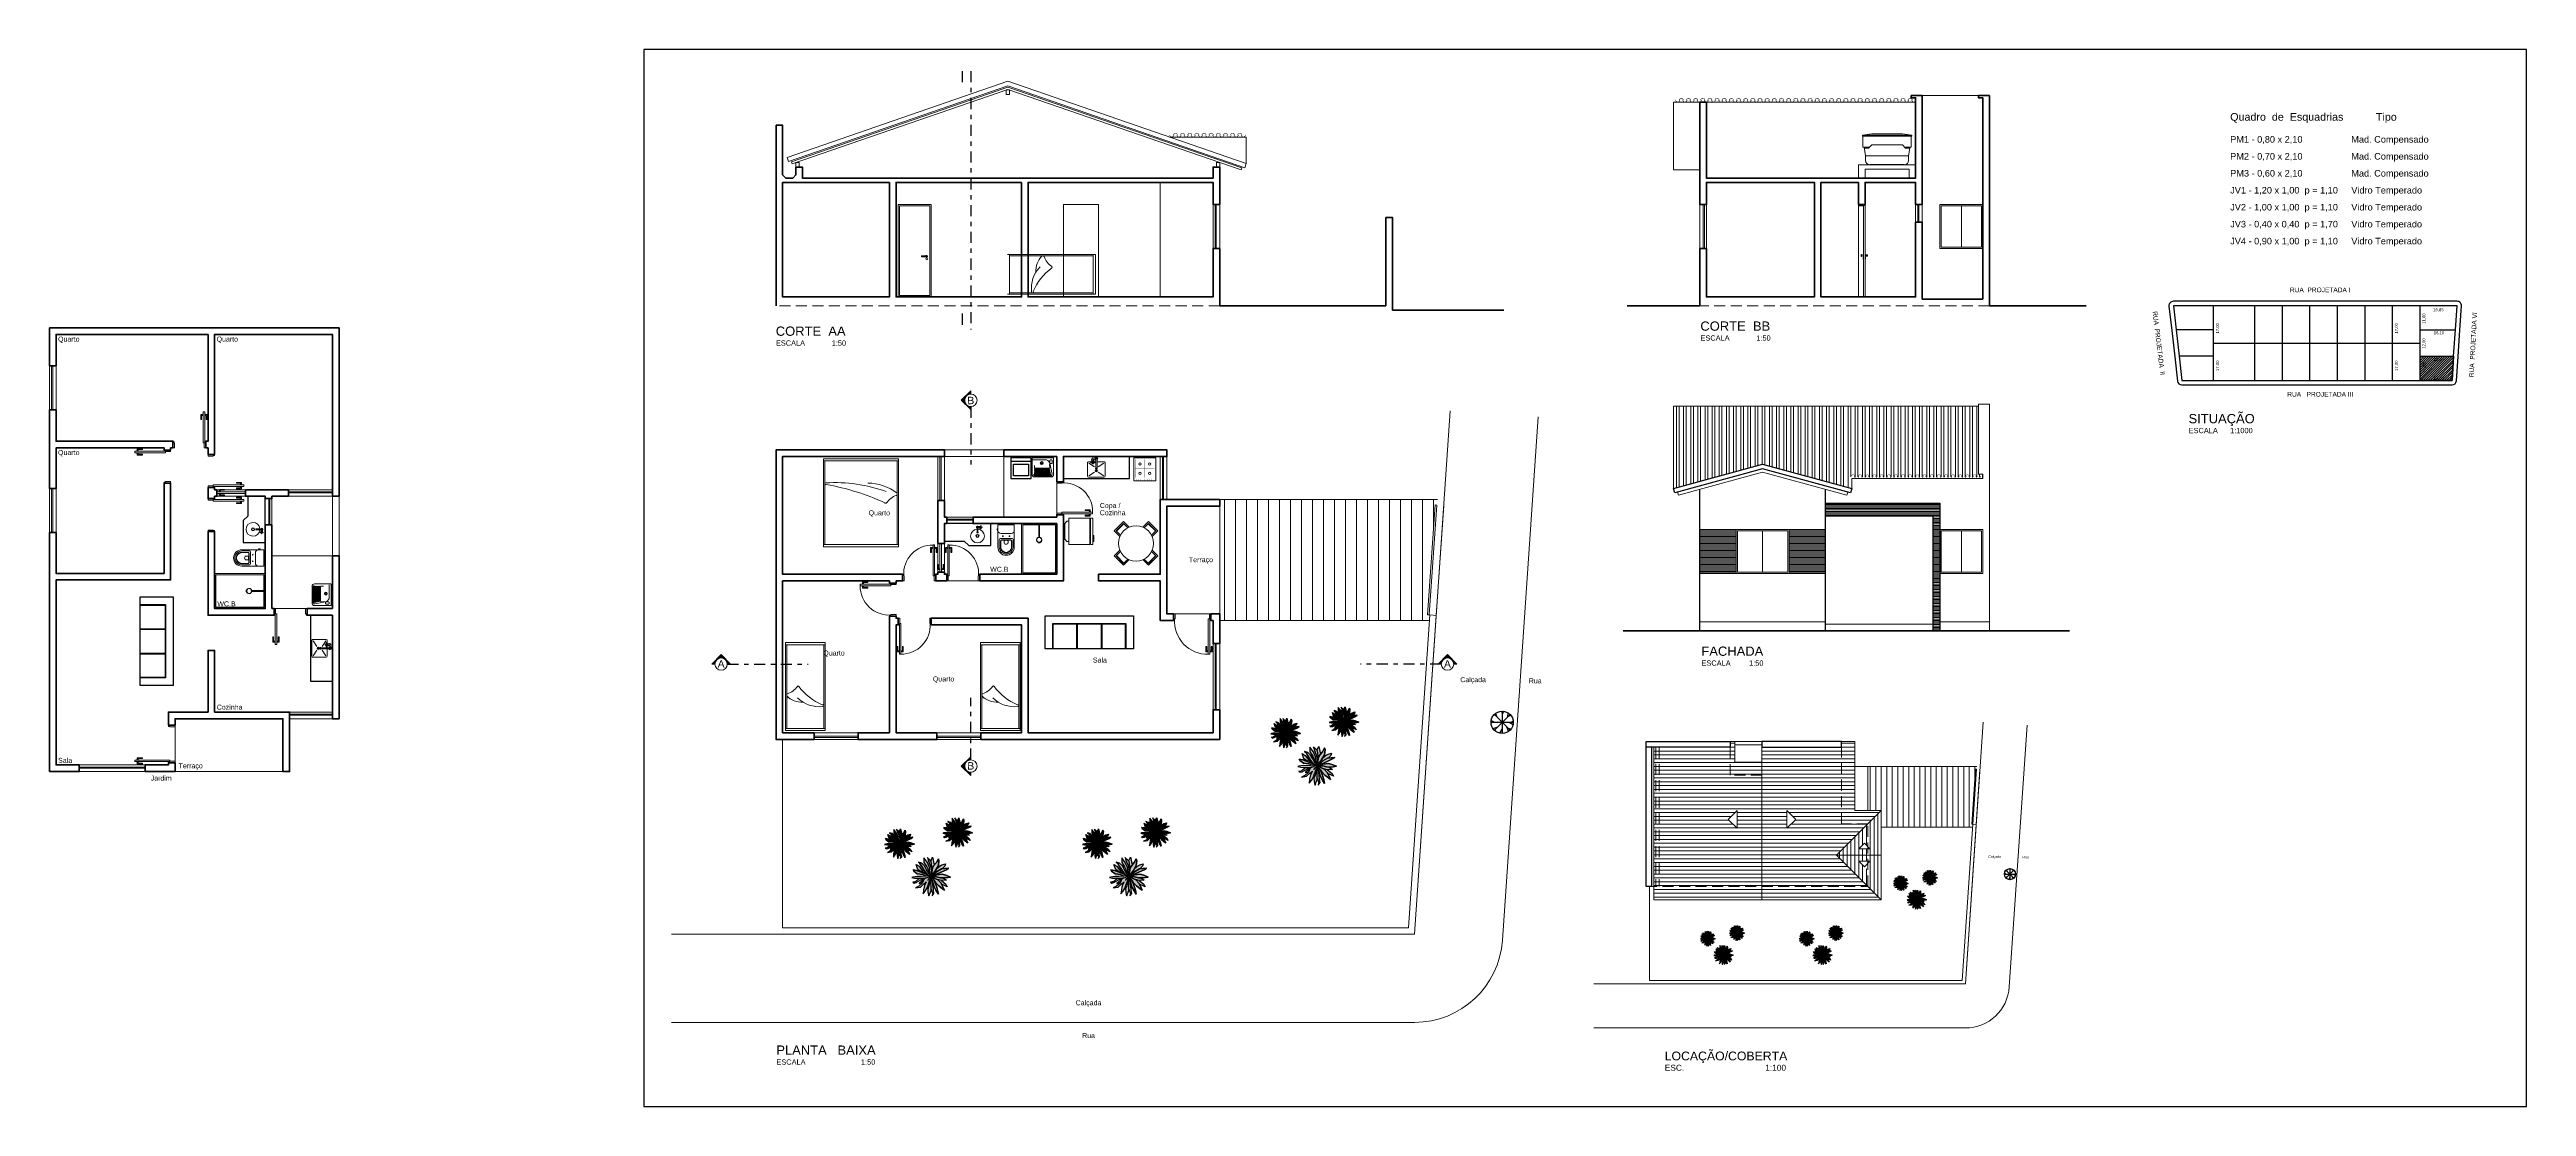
# Model space of a CAD drawing. Header units: inches. Extents: x 208.2 to 264.4, y 86.5 to 110.5.
import ezdxf

# ---------------------------------------------------------------- set-up
doc = ezdxf.new("R2010")
doc.units = ezdxf.units.IN
doc.header["$MEASUREMENT"] = 0
for name, pattern in [('CONTINU', [0]), ('DASHDOT', [25.4, 12.7, -6.35, 0, -6.35]), ('HIDDEN', [0.375, 0.25, -0.125])]:
    doc.linetypes.add(name, pattern=pattern)
for name, color, linetype, lineweight in [('APBAN', 4, 'Continuous', 13), ('COBERTA', 25, 'Continuous', 13), ('COMPLEMENTO', 7, 'Continuous', 9), ('ESQ_INTER', 7, 'Continuous', 9), ('ESQUADRIAS', 7, 'Continuous', 13), ('IND', 7, 'Continuous', 13), ('L_DECA', 7, 'Continuous', 9), ('LAY-OUT', 7, 'Continuous', 5), ('LOUÇAS', 7, 'Continuous', 13), ('PISO', 253, 'Continuous', 9), ('Plarga', 7, 'Continuous', 40), ('texto', 7, 'Continuous', 13)]:
    doc.layers.add(name, color=color, linetype=linetype, lineweight=lineweight)
for name, color, linetype in [('PALMEIRA_IMPERIAL', 82, 'Continuous'), ('T-MOV', 7, 'Continuous'), ('T-VIS', 7, 'Continuous')]:
    doc.layers.add(name, color=color, linetype=linetype)
doc.styles.add('arial', font='arial.ttf')
doc.styles.add('TARCISIO', font='arial.ttf')

# ---------------------------------------------------------------- blocks, each defined once
blk = doc.blocks.new('Bel13')
at = {"layer": 'L_DECA'}
for p, q in [((-20.7, -13.6), (-20.7, -10.1)), ((-20.7, -10.1), (-19.2, -10.1)), ((-20.7, -13.6), (-19.2, -13.6)), ((-19.2, -13.6), (-19.2, -10.1)), ((-18.5, -10.4), (-19.2, -10.4)), ((-18.5, -13.2), (-19.2, -13.2)), ((-18.5, -1.5), (18.5, -1.5)), ((-18.5, -1.5), (-18.5, -14.1)), ((-18.5, -52), (-18.5, -14.1)), ((11.6, -21), (-11.6, -21)), ((18.5, -1.5), (18.5, -14.1)), ((18.5, -52), (18.5, -14.1))]:
    blk.add_line(p, q, dxfattribs=at)
at = {"layer": 'L_DECA', "color": 1}
for p, q in [((-15.9, -34.6), (-15.9, -52)), ((-13.4, -32.1), (13.4, -32.1)), ((-12.8, -37.6), (-12.8, -52)), ((-12.2, -37.6), (-12.2, -52)), ((-10.3, -35.1), (10.4, -35.1)), ((-10.3, -35.7), (10.4, -35.7)), ((-4.4, -36.8), (-4.4, -42.1)), ((4.4, -36.8), (4.4, -42.1)), ((12.3, -37.6), (12.3, -52)), ((12.9, -37.6), (12.9, -52)), ((15.9, -34.6), (15.9, -52))]:
    blk.add_line(p, q, dxfattribs=at)
for centre in [(-7.5, -27), (7.5, -27)]:
    blk.add_circle(centre, 0.75, dxfattribs=at)
at = {"layer": 'L_DECA'}
for centre, radius, start, end in [((-11.6, -14.1), 6.9, 180, 270), ((0, -52), 18.5, 180, 0), ((11.6, -14.1), 6.9, 270, 0)]:
    blk.add_arc(centre, radius, start, end, dxfattribs=at)
at = {"layer": 'L_DECA', "color": 1}
for centre, radius, start, end in [((-13.4, -34.6), 2.5, 90, 180), ((0, -52), 15.9, 180, 0), ((0, -52), 12.9, 179.7773, 0.2227), ((-10.3, -37.6), 2.5, 90, 180), ((-10.3, -37.6), 1.9, 90, 180), ((0, -51.4), 12.3, 182.6006, 357.3994), ((0.6, -60.7), 24.4, 91.4264, 101.8331), ((-1.7, -42.1), 2.7, 180, 229.1678), ((0, -40.1), 5.3, 229.1678, 310.8322), ((-0.6, -60.7), 24.4, 78.1669, 88.5736), ((1.7, -42.1), 2.7, 310.8322, 0), ((10.4, -37.6), 2.5, 0, 90), ((10.4, -37.6), 1.9, 0, 90), ((13.4, -34.6), 2.5, 0, 90)]:
    blk.add_arc(centre, radius, start, end, dxfattribs=at)
blk = doc.blocks.new('VG-PLANTA-PB-36')
h = blk.add_hatch(color=66)
h.dxf.hatch_style = 1
h.paths.add_polyline_path([(0.066, 0.022), (0.087, 0.034), (0.102, 0.046), (0.079, 0.044), (0.053, 0.039), (0.032, 0.028), (0.024, 0.019), (0.013, 0.012), (0.001, -0.001), (0.038, 0.012), (0.051, 0.017)])
h.paths.add_polyline_path([(0.044, 0.043), (0.062, 0.062), (0.067, 0.091), (0.058, 0.072), (0.039, 0.051), (0.036, 0.05), (0.015, 0.041), (0.006, 0.02), (0.004, 0.015), (0.001, -0.001), (0.013, 0.012), (0.024, 0.019), (0.037, 0.034)])
h.paths.add_polyline_path([(0.041, 0.07), (0.018, 0.042), (0.036, 0.05)], flags=17)
h.paths.add_polyline_path([(0.036, 0.087), (0.039, 0.099), (0.033, 0.107), (0.034, 0.099), (0.027, 0.086), (0.011, 0.067), (0.011, 0.045), (0.008, 0.033), (0.02, 0.06)])
h.paths.add_polyline_path([(0.01, 0.096), (0.006, 0.112), (0.004, 0.106), (0, 0.081), (0.001, 0.058), (-0.002, 0.029), (-0.003, 0.019), (0.001, -0.001), (0.004, 0.015), (0.006, 0.02), (0.008, 0.033), (0.011, 0.045), (0.011, 0.069)])
h.paths.add_polyline_path([(-0.014, 0.08), (-0.03, 0.101), (-0.038, 0.105), (-0.034, 0.084), (-0.019, 0.042), (-0.009, 0.021), (0.001, -0.001), (-0.003, 0.019), (-0.002, 0.029), (-0.011, 0.048)])
h.paths.add_polyline_path([(-0.04, 0.077), (-0.07, 0.087), (-0.059, 0.07), (-0.031, 0.049), (-0.016, 0.035), (-0.019, 0.042), (-0.023, 0.052)])
h.paths.add_polyline_path([(-0.034, 0.04), (-0.057, 0.054), (-0.074, 0.065), (-0.083, 0.074), (-0.076, 0.054), (-0.061, 0.038), (-0.039, 0.026), (-0.02, 0.015), (0.001, -0.001), (-0.009, 0.021)])
h.paths.add_polyline_path([(-0.055, 0.025), (-0.081, 0.042), (-0.108, 0.042), (-0.08, 0.021), (-0.052, 0.009), (-0.014, 0.003), (-0.009, 0.002)])
h.paths.add_polyline_path([(-0.063, 0.005), (-0.088, 0.015), (-0.109, 0.021), (-0.103, 0.017), (-0.096, 0.008), (-0.086, -0.001), (-0.042, -0.007), (-0.025, -0.004), (-0.018, -0.003), (-0.033, -0.002)])
h.paths.add_polyline_path([(-0.05, -0.008), (-0.042, -0.007), (-0.086, -0.001), (-0.089, 0.002), (-0.111, -0.009), (-0.067, -0.019), (-0.064, -0.017)])
h.paths.add_polyline_path([(0.001, -0.001), (-0.025, -0.004), (-0.05, -0.008), (-0.064, -0.017), (-0.08, -0.031), (-0.103, -0.043), (-0.091, -0.046), (-0.063, -0.043), (-0.034, -0.026)])
h.paths.add_polyline_path([(-0.027, -0.032), (0.001, -0.001), (-0.034, -0.026), (-0.043, -0.031), (-0.057, -0.047), (-0.067, -0.063), (-0.073, -0.084), (-0.059, -0.08), (-0.044, -0.064), (-0.044, -0.061)])
h.paths.add_polyline_path([(0.001, -0.001), (-0.027, -0.032), (-0.044, -0.061), (-0.048, -0.102), (-0.039, -0.089), (-0.026, -0.062)])
h.paths.add_polyline_path([(0.008, -0.055), (0.002, -0.032), (0.001, -0.001), (-0.009, -0.033), (-0.012, -0.065), (-0.007, -0.086), (0.004, -0.113), (0.009, -0.083)])
h.paths.add_polyline_path([(0.019, -0.038), (0.001, -0.001), (0.002, -0.032), (0.008, -0.055), (0.009, -0.069), (0.022, -0.089), (0.024, -0.06)])
h.paths.add_polyline_path([(0.04, -0.058), (0.02, -0.04), (0.019, -0.038), (0.024, -0.06), (0.046, -0.087), (0.061, -0.094), (0.055, -0.083), (0.046, -0.06)])
h.paths.add_polyline_path([(0.037, -0.027), (0.025, -0.019), (0.019, -0.016), (0.001, -0.001), (0.02, -0.04), (0.04, -0.058), (0.058, -0.067), (0.08, -0.078), (0.072, -0.066), (0.055, -0.045)])
h.paths.add_polyline_path([(0.023, -0.007), (0.001, -0.001), (0.019, -0.016), (0.025, -0.019), (0.058, -0.031), (0.08, -0.038), (0.104, -0.043), (0.084, -0.03), (0.06, -0.018)])
h.paths.add_polyline_path([(0.074, 0), (0.061, 0), (0.035, 0.001), (0.001, -0.001), (0.023, -0.007), (0.076, -0.014), (0.099, -0.017), (0.113, -0.006), (0.101, -0.01)])
h.paths.add_polyline_path([(0.113, 0.012), (0.107, 0.015), (0.09, 0.018), (0.074, 0.019), (0.055, 0.012), (0.001, -0.001), (0.035, 0.001), (0.061, 0), (0.083, 0), (0.101, 0.008)])
at = {"layer": 'T-VIS', "color": 3}
for p, q in [((-0.089, 0.002), (-0.111, -0.009)), ((-0.109, 0.021), (-0.088, 0.015)), ((-0.103, 0.017), (-0.109, 0.021)), ((-0.108, 0.042), (-0.081, 0.042)), ((-0.08, 0.021), (-0.108, 0.042)), ((-0.096, 0.008), (-0.103, 0.017)), ((-0.086, -0.001), (-0.096, 0.008)), ((-0.088, 0.015), (-0.063, 0.005)), ((-0.083, 0.074), (-0.076, 0.054)), ((-0.074, 0.065), (-0.083, 0.074)), ((-0.081, 0.042), (-0.055, 0.025)), ((-0.052, 0.009), (-0.08, 0.021)), ((-0.076, 0.054), (-0.061, 0.038)), ((-0.057, 0.054), (-0.074, 0.065)), ((-0.07, 0.087), (-0.059, 0.07)), ((-0.04, 0.077), (-0.07, 0.087)), ((-0.063, 0.005), (-0.033, -0.002)), ((-0.061, 0.038), (-0.039, 0.026)), ((-0.059, 0.07), (-0.031, 0.049)), ((-0.034, 0.04), (-0.057, 0.054)), ((-0.055, 0.025), (-0.009, 0.002)), ((-0.014, 0.003), (-0.052, 0.009)), ((-0.023, 0.052), (-0.04, 0.077)), ((-0.039, 0.026), (-0.02, 0.015)), ((-0.038, 0.105), (-0.034, 0.084)), ((-0.03, 0.101), (-0.038, 0.105)), ((-0.034, 0.084), (-0.019, 0.042)), ((-0.009, 0.021), (-0.034, 0.04)), ((-0.031, 0.049), (-0.016, 0.035)), ((-0.014, 0.08), (-0.03, 0.101)), ((-0.02, 0.015), (0.001, -0.001)), ((-0.019, 0.042), (0.001, -0.001)), ((-0.011, 0.048), (-0.014, 0.08)), ((0.001, -0.001), (-0.014, 0.003)), ((-0.002, 0.029), (-0.011, 0.048)), ((-0.003, 0.019), (0.001, 0.058)), ((0.001, -0.001), (-0.003, 0.019)), ((0, 0.081), (0.004, 0.106)), ((0.001, 0.058), (0, 0.081)), ((0.001, -0.001), (0.004, 0.015)), ((0.038, 0.012), (0.001, -0.001)), ((0.001, -0.001), (0.055, 0.012)), ((0.013, 0.012), (0.001, -0.001)), ((0.035, 0.001), (0.001, -0.001)), ((0.004, 0.106), (0.006, 0.112)), ((0.004, 0.015), (0.015, 0.041)), ((0.006, 0.112), (0.01, 0.096)), ((0.011, 0.045), (0.006, 0.02)), ((0.02, 0.06), (0.008, 0.033)), ((0.01, 0.096), (0.011, 0.069)), ((0.011, 0.067), (0.027, 0.086)), ((0.011, 0.069), (0.011, 0.045)), ((0.024, 0.019), (0.013, 0.012)), ((0.015, 0.041), (0.039, 0.051)), ((0.018, 0.042), (0.041, 0.07)), ((0.036, 0.087), (0.02, 0.06)), ((0.027, 0.086), (0.034, 0.099)), ((0.032, 0.028), (0.053, 0.039)), ((0.033, 0.107), (0.039, 0.099)), ((0.034, 0.099), (0.033, 0.107)), ((0.061, 0), (0.035, 0.001)), ((0.039, 0.099), (0.036, 0.087)), ((0.041, 0.07), (0.036, 0.049)), ((0.044, 0.043), (0.037, 0.034)), ((0.051, 0.017), (0.038, 0.012)), ((0.039, 0.051), (0.058, 0.072)), ((0.062, 0.062), (0.044, 0.043)), ((0.066, 0.022), (0.051, 0.017)), ((0.053, 0.039), (0.079, 0.044)), ((0.055, 0.012), (0.074, 0.019)), ((0.058, 0.072), (0.067, 0.091)), ((0.083, 0), (0.061, 0)), ((0.067, 0.091), (0.062, 0.062)), ((0.087, 0.034), (0.066, 0.022)), ((0.074, 0.019), (0.09, 0.018)), ((0.079, 0.044), (0.102, 0.046)), ((0.101, 0.008), (0.083, 0)), ((0.102, 0.046), (0.087, 0.034)), ((0.09, 0.018), (0.107, 0.015)), ((0.113, 0.012), (0.101, 0.008)), ((0.107, 0.015), (0.113, 0.012)), ((-0.111, -0.009), (-0.067, -0.019)), ((-0.08, -0.031), (-0.103, -0.043)), ((-0.103, -0.043), (-0.091, -0.046)), ((-0.091, -0.046), (-0.063, -0.043)), ((-0.042, -0.007), (-0.086, -0.001)), ((-0.064, -0.017), (-0.08, -0.031)), ((-0.067, -0.063), (-0.073, -0.084)), ((-0.073, -0.084), (-0.059, -0.08)), ((-0.057, -0.047), (-0.067, -0.063)), ((-0.05, -0.008), (-0.064, -0.017)), ((-0.063, -0.043), (-0.034, -0.026)), ((-0.059, -0.08), (-0.044, -0.064)), ((-0.043, -0.031), (-0.057, -0.047)), ((-0.025, -0.004), (-0.05, -0.008)), ((-0.044, -0.061), (-0.048, -0.102)), ((-0.048, -0.102), (-0.039, -0.089)), ((-0.027, -0.032), (-0.044, -0.061)), ((-0.039, -0.089), (-0.026, -0.062)), ((-0.034, -0.026), (0.001, -0.001)), ((-0.033, -0.002), (-0.018, -0.003)), ((0.001, -0.001), (-0.027, -0.032)), ((-0.026, -0.062), (0.001, -0.001)), ((0.001, -0.001), (-0.025, -0.004)), ((-0.009, -0.033), (-0.012, -0.065)), ((-0.012, -0.065), (-0.007, -0.086)), ((0.001, -0.001), (-0.009, -0.033)), ((-0.007, -0.086), (0.004, -0.113)), ((0.06, -0.018), (0.001, -0.001)), ((0.019, -0.016), (0.001, -0.001)), ((0.001, -0.001), (0.02, -0.04)), ((0.002, -0.032), (0.001, -0.001)), ((0.008, -0.055), (0.002, -0.032)), ((0.004, -0.113), (0.009, -0.083)), ((0.009, -0.083), (0.008, -0.055)), ((0.009, -0.069), (0.022, -0.089)), ((0.037, -0.027), (0.019, -0.016)), ((0.024, -0.06), (0.019, -0.038)), ((0.02, -0.04), (0.04, -0.058)), ((0.022, -0.089), (0.024, -0.06)), ((0.076, -0.014), (0.023, -0.007)), ((0.024, -0.06), (0.046, -0.087)), ((0.025, -0.019), (0.058, -0.031)), ((0.055, -0.045), (0.037, -0.027)), ((0.04, -0.058), (0.058, -0.067)), ((0.055, -0.083), (0.046, -0.06)), ((0.046, -0.087), (0.061, -0.094)), ((0.072, -0.066), (0.055, -0.045)), ((0.061, -0.094), (0.055, -0.083)), ((0.058, -0.031), (0.08, -0.038)), ((0.058, -0.067), (0.08, -0.078)), ((0.084, -0.03), (0.06, -0.018)), ((0.08, -0.078), (0.072, -0.066)), ((0.074, 0), (0.101, -0.01)), ((0.099, -0.017), (0.076, -0.014)), ((0.08, -0.038), (0.104, -0.043)), ((0.104, -0.043), (0.084, -0.03)), ((0.113, -0.006), (0.099, -0.017)), ((0.101, -0.01), (0.113, -0.006))]:
    blk.add_line(p, q, dxfattribs=at)
blk.add_lwpolyline([(0.08, -0.078), (0.058, -0.067), (0.04, -0.058), (0.02, -0.04), (0.001, -0.001), (0.002, -0.032), (0.008, -0.055), (0.009, -0.083), (0.004, -0.113), (-0.007, -0.086), (-0.012, -0.065), (-0.009, -0.033), (0.001, -0.001), (-0.026, -0.062), (-0.039, -0.089), (-0.048, -0.102), (-0.044, -0.061), (-0.027, -0.032), (0.001, -0.001), (-0.034, -0.026), (-0.063, -0.043), (-0.091, -0.046), (-0.103, -0.043), (-0.08, -0.031), (-0.064, -0.017), (-0.05, -0.008), (-0.025, -0.004), (0.001, -0.001), (-0.014, 0.003), (-0.052, 0.009), (-0.08, 0.021), (-0.108, 0.042), (-0.081, 0.042), (-0.055, 0.025), (-0.009, 0.002), (0.001, -0.001), (-0.02, 0.015), (-0.039, 0.026), (-0.061, 0.038), (-0.076, 0.054), (-0.083, 0.074), (-0.074, 0.065), (-0.057, 0.054), (-0.034, 0.04), (-0.009, 0.021), (-0.019, 0.042), (-0.034, 0.084), (-0.038, 0.105), (-0.03, 0.101), (-0.014, 0.08), (-0.011, 0.048), (-0.002, 0.029), (0.001, 0.058), (0, 0.081), (0.004, 0.106), (0.006, 0.112), (0.01, 0.096), (0.011, 0.069), (0.011, 0.067), (0.027, 0.086), (0.034, 0.099), (0.033, 0.107), (0.039, 0.099), (0.036, 0.087), (0.02, 0.06), (0.008, 0.033), (0.006, 0.02), (0.015, 0.041), (0.018, 0.042), (0.041, 0.07), (0.036, 0.05), (0.039, 0.051), (0.058, 0.072), (0.067, 0.091), (0.062, 0.062), (0.044, 0.043), (0.037, 0.034), (0.032, 0.028), (0.053, 0.039), (0.079, 0.044), (0.102, 0.046), (0.087, 0.034), (0.066, 0.022), (0.051, 0.017), (0.038, 0.012), (0.001, -0.001), (0.055, 0.012), (0.074, 0.019), (0.09, 0.018), (0.107, 0.015), (0.113, 0.012), (0.101, 0.008), (0.083, 0), (0.074, 0), (0.101, -0.01), (0.113, -0.006), (0.099, -0.017), (0.076, -0.014), (0.023, -0.007), (0.06, -0.018), (0.084, -0.03), (0.104, -0.043), (0.08, -0.038), (0.058, -0.031), (0.025, -0.019), (0.037, -0.027), (0.055, -0.045), (0.072, -0.066)], close=True, dxfattribs=at)

msp = doc.modelspace()

# ---------------------------------------------------------------- hatches: boundary and pattern name
at = {"lineweight": 5}
h = msp.add_hatch(dxfattribs=at)
h.set_pattern_fill('LINE,_O', color=256, scale=0.3, angle=45)
h.set_pattern_definition([(45, (262.449826, 103.3212), (-0.0265165, 0.0265165), [])])
h.paths.add_polyline_path([(262.01, 103.557), (262.01, 103.007), (262.735, 103.007), (262.772, 103.557)])
h.paths.add_polyline_path([(262.164, 104.273), (262.164, 104.551), (262.041, 104.551), (262.041, 104.273)], flags=9)
h.paths.add_polyline_path([(262.3, 104.025), (262.578, 104.025), (262.578, 104.147), (262.3, 104.147)], flags=9)
h.paths.add_polyline_path([(262.287, 104.549), (262.565, 104.549), (262.565, 104.671), (262.287, 104.671)], flags=9)
h.paths.add_polyline_path([(262.164, 103.709), (262.164, 103.987), (262.041, 103.987), (262.041, 103.709)], flags=9)
h.paths.add_polyline_path([(262.3, 103.42), (262.578, 103.42), (262.578, 103.543), (262.3, 103.543)], flags=24)
h.paths.add_polyline_path([(262.164, 103.156), (262.164, 103.434), (262.041, 103.434), (262.041, 103.156)], flags=24)
h.paths.add_polyline_path([(262.3, 102.993), (262.578, 102.993), (262.578, 103.116), (262.3, 103.116)], flags=9)
h = msp.add_hatch(dxfattribs=at)
h.set_pattern_fill('LINE,_O', color=256, scale=0.01)
h.set_pattern_definition([(7e-15, (-1916.070427, -905.898634), (0, 0.03175), [])])
h.paths.add_polyline_path([(248.505, 99.595), (247.68, 99.595), (247.68, 98.655), (248.505, 98.655)])
h.paths.add_polyline_path([(246.48, 99.595), (245.655, 99.595), (245.655, 98.655), (246.48, 98.655)])
h.paths.add_polyline_path([(251.105, 100.225), (248.505, 100.225), (248.505, 99.925), (250.955, 99.925), (250.955, 97.325), (251.105, 97.325)])
at = {"layer": 'COBERTA'}
h = msp.add_hatch(dxfattribs=at)
h.set_pattern_fill('LINE,_O', color=256, scale=0.0275, angle=180)
h.set_pattern_definition([(180, (246.42195, 94.15782), (-1e-17, -0.0873125), [])])
h.paths.add_polyline_path([(246.345, 94.044), (247.02, 94.044), (247.02, 94.344), (246.964, 94.344), (246.445, 94.344), (246.445, 94.807), (246.345, 94.807), (246.345, 94.682)])
h.paths.add_polyline_path([(244.733, 91.519), (247.064, 91.519), (247.064, 94.344), (247.059, 94.344), (247.02, 94.344), (247.02, 94.044), (246.345, 94.044), (246.345, 94.682), (244.733, 94.682)])
h.paths.add_polyline_path([(246.298, 93.04), (246.498, 93.24), (246.498, 92.84)], flags=16)
h.paths.add_polyline_path([(244.733, 94.682), (244.658, 94.682), (244.658, 91.519), (244.733, 91.519)])
h.paths.add_polyline_path([(244.658, 94.682), (244.608, 94.682), (244.608, 91.519), (244.658, 91.519)])
h.paths.add_polyline_path([(244.608, 91.519), (244.608, 91.219), (247.064, 91.219), (247.064, 91.519)])
h.paths.add_polyline_path([(247.631, 92.84), (247.631, 93.24), (247.831, 93.04)], flags=16)
h.paths.add_polyline_path([(249.47, 91.519), (248.758, 92.232), (249.47, 92.944), (248.87, 92.944), (248.87, 94.682), (247.064, 94.682), (247.064, 91.519)])
h.paths.add_polyline_path([(249.77, 91.219), (249.47, 91.519), (247.064, 91.519), (247.064, 91.219)])
h.paths.add_polyline_path([(249.47, 92.944), (249.77, 93.244), (249.17, 93.244), (249.17, 94.807), (248.87, 94.807), (248.87, 92.944)])
h = msp.add_hatch(dxfattribs=at)
h.set_pattern_fill('LINE,_O', color=256, scale=0.0275, angle=90)
h.set_pattern_definition([(90, (-1915.91456, -905.96992), (-0.0873125, 5e-18), [])])
h.paths.add_polyline_path([(249.77, 91.219), (249.47, 91.519), (249.47, 92.043), (249.518, 92.09), (249.47, 92.09), (249.47, 92.232), (249.77, 92.232)])
h.paths.add_polyline_path([(249.47, 91.519), (248.758, 92.232), (249.47, 92.232), (249.47, 92.09), (249.262, 92.09), (249.47, 91.881)])
h.paths.add_polyline_path([(249.262, 92.373), (249.47, 92.373), (249.47, 92.232), (248.758, 92.232), (249.47, 92.944), (249.47, 92.421), (249.39, 92.501)])
h.paths.add_polyline_path([(249.77, 92.232), (249.47, 92.232), (249.47, 92.373), (249.518, 92.373), (249.47, 92.421), (249.47, 92.944), (249.77, 93.244)])
at = {"layer": 'IND'}
for points in [[(229.102, 102.347), (229.102, 102.417, -1.014778), (229.102, 102.699), (229.102, 102.77), (228.88, 102.558)], [(223.638, 96.566), (223.567, 96.566, 1.014778), (223.286, 96.566), (223.215, 96.566), (223.427, 96.788)], [(239.712, 96.566), (239.783, 96.566, -1.014778), (240.065, 96.566), (240.136, 96.566), (239.924, 96.788)], [(229.102, 94.464), (229.102, 94.394, 1.014778), (229.102, 94.112), (229.102, 94.041), (228.88, 94.253)]]:
    msp.add_hatch(color=0, dxfattribs=at).paths.add_polyline_path(points)
at = {"layer": 'PISO'}
h = msp.add_hatch(dxfattribs=at)
h.set_pattern_fill('LINE,_O', color=256, scale=2, angle=90)
h.set_pattern_definition([(90, (-477.64465, 87.58287), (-0.25, 2e-17), [])])
h.paths.add_polyline_path([(234.75, 100.308), (234.75, 100.158), (234.75, 97.708), (234.75, 97.558), (239.511, 97.558), (239.519, 97.686), (239.469, 97.689), (239.64, 100.183), (239.689, 100.18), (239.698, 100.308)])
h = msp.add_hatch(dxfattribs=at)
h.set_pattern_fill('LINE,_O', color=256, angle=90)
h.set_pattern_definition([(90, (-106.72693, 87.88181), (-0.125, 8e-18), [])])
h.paths.add_polyline_path([(249.77, 93.244), (249.77, 92.869), (251.851, 92.869), (251.855, 92.933), (251.83, 92.935), (251.915, 94.182), (251.94, 94.18), (251.944, 94.244), (249.47, 94.244), (249.47, 93.244)])

# ---------------------------------------------------------------- linework, layer by layer
at = {"color": 1, "lineweight": 30}
for p, q in [((221.676, 110.523), (221.676, 86.523)), ((264.426, 110.523), (221.676, 110.523)), ((264.426, 86.523), (264.426, 110.523)), ((221.676, 86.523), (264.426, 86.523))]:
    msp.add_line(p, q, dxfattribs=at)
for p, q in [((210.235, 97.372), (210.235, 98.094)), ((210.235, 98.094), (210.985, 98.094)), ((210.235, 97.919), (210.81, 97.919)), ((210.235, 97.909), (210.8, 97.909)), ((210.8, 97.909), (210.8, 97.372)), ((210.81, 97.919), (210.81, 97.362)), ((210.985, 98.094), (210.985, 97.369)), ((210.235, 97.372), (210.81, 97.372)), ((210.235, 96.084), (210.235, 97.372)), ((210.235, 97.372), (210.8, 97.372)), ((210.235, 97.362), (210.8, 97.362)), ((210.81, 97.362), (210.235, 97.362)), ((210.8, 97.362), (210.8, 96.269)), ((210.81, 97.372), (210.81, 96.259)), ((210.985, 97.369), (210.985, 96.084)), ((230.784, 97.667), (231.509, 97.667)), ((230.784, 96.917), (230.784, 97.667)), ((230.959, 97.492), (231.516, 97.492)), ((230.959, 96.917), (230.959, 97.492)), ((230.969, 97.482), (231.506, 97.482)), ((230.969, 96.917), (230.969, 97.482)), ((231.506, 97.492), (232.619, 97.492)), ((231.506, 96.917), (231.506, 97.492)), ((231.506, 96.917), (231.506, 97.482)), ((231.509, 97.667), (232.794, 97.667)), ((231.516, 97.492), (231.516, 96.917)), ((231.516, 97.482), (232.609, 97.482)), ((231.516, 96.917), (231.516, 97.482)), ((232.063, 96.917), (232.063, 97.492)), ((232.063, 96.917), (232.063, 97.482)), ((232.073, 97.492), (232.073, 96.917)), ((232.073, 96.917), (232.073, 97.482)), ((232.609, 96.917), (232.609, 97.482)), ((232.619, 97.492), (232.619, 96.917)), ((232.794, 97.667), (232.794, 96.917)), ((210.235, 96.815), (210.81, 96.815)), ((210.235, 96.815), (210.8, 96.815)), ((210.235, 96.805), (210.8, 96.805)), ((210.81, 96.805), (210.235, 96.805)), ((231.506, 96.917), (230.784, 96.917)), ((232.794, 96.917), (231.506, 96.917)), ((210.235, 96.269), (210.8, 96.269)), ((210.81, 96.259), (210.235, 96.259)), ((210.985, 96.084), (210.235, 96.084))]:
    msp.add_line(p, q)
at = {"linetype": 'DASHDOT', "ltscale": 0.02}
for points in [[(228.9, 110.033), (228.9, 109.672)], [(229.1, 110.033), (229.1, 104.164)], [(228.9, 104.529), (228.9, 104.168)]]:
    msp.add_lwpolyline(points, dxfattribs=at)
at = {"lineweight": 5}
for points in [[(229.9, 109.606), (229.975, 109.606), (229.975, 109.506), (229.9, 109.506)], [(225.125, 107.956), (225.2, 107.956), (225.2, 107.856), (225.125, 107.856)], [(234.675, 107.956), (234.75, 107.956), (234.75, 107.856), (234.675, 107.856)], [(231.02, 98.638), (231.02, 99.728), (230.28, 99.728), (230.28, 98.638)], [(211.956, 97.858), (213.046, 97.858), (213.046, 98.598), (211.956, 98.598)]]:
    msp.add_lwpolyline(points, close=True, dxfattribs=at)
for points in [[(251.98, 109.479), (250.705, 109.479)], [(232, 104.906), (232, 107.006), (231.2, 107.006), (231.2, 104.906)], [(234.6, 107.006), (234.6, 106.006)], [(234.75, 107.006), (234.75, 106.006)], [(234.75, 107.006), (234.75, 106.006)], [(245.655, 107.003), (245.655, 106.003)], [(245.655, 107.003), (245.655, 106.003)], [(245.805, 107.003), (245.805, 106.003)], [(250.555, 107.006), (250.555, 106.606)], [(250.705, 107.006), (250.705, 106.606)], [(250.705, 107.006), (250.705, 106.606)], [(208.176, 103.34), (208.176, 102.34)], [(208.326, 103.34), (208.326, 102.34)], [(208.326, 103.34), (208.326, 102.34)], [(239.985, 102.317), (239.175, 90.433), (222.304, 90.433)], [(228.35, 101.283), (228.35, 100.283)], [(229.85, 101.433), (228.5, 101.433)], [(229.85, 101.283), (228.5, 101.283)], [(228.5, 101.283), (228.5, 100.283)], [(228.5, 101.283), (228.5, 100.283)], [(229.85, 101.283), (229.85, 99.908)], [(233.4, 101.283), (233.4, 100.308)], [(233.55, 101.283), (233.55, 100.308)], [(233.55, 101.283), (233.55, 100.308)], [(208.176, 100.553), (208.176, 99.553)], [(208.326, 100.553), (208.326, 99.553)], [(208.326, 100.553), (208.326, 99.553)], [(211.976, 100.528), (212.032, 100.528)], [(211.976, 100.378), (212.626, 100.378)], [(211.976, 100.378), (212.626, 100.378)], [(212.149, 100.528), (212.626, 100.528)], [(213.076, 100.328), (213.076, 99.728)], [(213.076, 100.328), (213.076, 99.728)], [(213.226, 100.328), (213.226, 99.728)], [(214.601, 100.528), (213.601, 100.528)], [(214.601, 100.378), (213.601, 100.378)], [(214.601, 100.378), (213.601, 100.378)], [(214.601, 99.028), (214.601, 100.378)], [(214.751, 99.028), (214.751, 100.378)], [(231.05, 99.993), (231.05, 100.673)], [(234.75, 100.308), (239.698, 100.308)], [(234.75, 97.708), (234.75, 100.158)], [(239.669, 97.675), (239.839, 100.17)], [(228.55, 99.908), (229.15, 99.908)], [(228.55, 99.758), (229.15, 99.758)], [(228.55, 99.758), (229.15, 99.758)], [(231.05, 98.608), (231.05, 99.758), (230.25, 99.758), (230.25, 98.608), (231.05, 98.608)], [(246.48, 99.625), (245.655, 99.625)], [(246.48, 99.595), (245.655, 99.595)], [(247.68, 99.625), (248.505, 99.625)], [(247.68, 99.595), (248.505, 99.595)], [(214.601, 99.028), (213.226, 99.028)], [(228.35, 98.83), (228.35, 99.308)], [(228.5, 98.658), (228.5, 99.308)], [(228.5, 98.658), (228.5, 99.308)], [(211.926, 97.828), (213.076, 97.828), (213.076, 98.628), (211.926, 98.628), (211.926, 97.828)], [(228.35, 98.658), (228.35, 98.713)], [(228.585, 98.458), (229.265, 98.458)], [(246.48, 98.655), (245.655, 98.655)], [(246.48, 98.625), (245.655, 98.625)], [(247.68, 98.655), (248.505, 98.655)], [(247.68, 98.625), (248.505, 98.625)], [(213.311, 97.828), (213.991, 97.828)], [(224.675, 90.433), (239.175, 90.433), (239.669, 97.675), (239.519, 97.686), (239.035, 90.583), (224.825, 90.583), (224.825, 94.858)], [(233.735, 97.708), (234.515, 97.708)], [(234.75, 97.558), (239.511, 97.558)], [(245.655, 97.525), (248.505, 97.525)], [(248.505, 97.475), (250.955, 97.475)], [(251.105, 97.525), (252.23, 97.525)], [(234.6, 97.033), (234.6, 95.533)], [(234.75, 97.033), (234.75, 95.533)], [(234.75, 97.033), (234.75, 95.533)], [(211.026, 95.143), (211.026, 94.363)], [(214.601, 95.478), (213.626, 95.478)], [(214.601, 95.328), (213.626, 95.328)], [(214.601, 95.328), (213.626, 95.328)], [(252.088, 95.249), (251.683, 89.307), (243.248, 89.307)], [(225.538, 95.008), (226.538, 95.008)], [(225.538, 95.008), (226.538, 95.008)], [(225.538, 94.858), (226.538, 94.858)], [(228.325, 95.008), (229.325, 95.008)], [(228.325, 95.008), (229.325, 95.008)], [(228.325, 94.858), (229.325, 94.858)], [(247.064, 94.807), (246.445, 94.807)], [(247.064, 94.732), (246.445, 94.732)], [(247.02, 94.732), (246.445, 94.732)], [(210.351, 94.278), (208.851, 94.278)], [(210.351, 94.128), (208.851, 94.128)], [(210.351, 94.128), (208.851, 94.128)], [(211.026, 94.128), (213.476, 94.128)], [(249.47, 94.244), (251.944, 94.244)], [(251.93, 92.928), (252.015, 94.175)], [(244.433, 89.307), (251.683, 89.307), (251.93, 92.928), (251.855, 92.933), (251.613, 89.382), (244.508, 89.382), (244.508, 91.519)], [(249.77, 92.869), (251.851, 92.869)]]:
    msp.add_lwpolyline(points, dxfattribs=at)
at = {"lineweight": 9}
for points in [[(233.4, 104.906), (233.4, 107.506)], [(252.08, 100.882), (251.98, 100.882), (251.98, 102.474), (252.23, 102.474), (252.23, 97.325)], [(249.17, 94.244), (249.47, 94.244), (249.47, 93.244)]]:
    msp.add_lwpolyline(points, dxfattribs=at)
at = {"lineweight": 13}
for points in [[(249.255, 107.606), (249.255, 107.906), (250.555, 107.906), (250.555, 107.606)], [(250.405, 107.606), (250.405, 107.806), (249.405, 107.806), (249.405, 107.606)]]:
    msp.add_lwpolyline(points, dxfattribs=at)
for points in [[(250.295, 107.906), (249.516, 107.906)], [(257.322, 103.007), (257.322, 104.707)], [(258.26, 103.007), (258.26, 104.707)], [(258.885, 103.007), (258.885, 104.707)], [(259.51, 103.007), (259.51, 104.707)], [(260.135, 103.007), (260.135, 104.707)], [(260.76, 103.007), (260.76, 104.707)], [(261.385, 103.007), (261.385, 104.707)], [(262.01, 103.007), (262.01, 104.707)], [(257.322, 104.157), (257.322, 104.157), (256.47, 104.157)], [(262.01, 104.157), (262.815, 104.157)], [(257.322, 103.557), (256.537, 103.557)], [(257.322, 103.857), (262.01, 103.857)], [(262.01, 103.557), (262.772, 103.557)], [(231.2, 101.283), (231.2, 100.783), (232.7, 100.783), (232.7, 101.283), (231.2, 101.283)], [(230.467, 101.168), (230.007, 101.168)], [(252.08, 100.782), (252.08, 100.882)], [(245.655, 97.325), (245.655, 100.54)], [(248.505, 97.325), (248.505, 100.54)], [(250.955, 97.325), (250.955, 99.925), (248.505, 99.925), (248.505, 100.225), (251.105, 100.225), (251.105, 97.325)], [(214.601, 97.678), (214.101, 97.678), (214.101, 96.178), (214.601, 96.178), (214.601, 97.678)], [(244.433, 94.807), (246.345, 94.807), (246.345, 94.682), (244.433, 94.682), (244.433, 94.807)], [(244.433, 91.519), (244.433, 94.807), (244.558, 94.807)], [(244.558, 94.682), (244.558, 91.519), (244.433, 91.519)], [(248.87, 94.807), (247.064, 94.807), (247.064, 94.682), (248.87, 94.682), (248.87, 94.807)]]:
    msp.add_lwpolyline(points)
at = {"lineweight": 5, "ltscale": 0.8}
msp.add_lwpolyline([(250.296, 107.906), (249.516, 107.906)], dxfattribs=at)
at = {"linetype": 'HIDDEN', "lineweight": 9}
for points in [[(234.75, 104.706), (224.675, 104.706)], [(252.23, 104.706), (245.655, 104.706)]]:
    msp.add_lwpolyline(points, dxfattribs=at)
msp.add_lwpolyline([(256.308, 104.695), (256.37, 104.145), (256.438, 103.545), (256.5, 102.995, 0.381448), (256.6, 102.907), (262.735, 102.907, 0.394412), (262.835, 103), (262.872, 103.55), (262.915, 104.15), (262.952, 104.7, 0.434296), (262.852, 104.807), (256.407, 104.807, 0.447757)], format="xyb", close=True)
for points in [[(256.407, 104.707), (256.47, 104.157), (256.537, 103.557), (256.6, 103.007), (262.735, 103.007), (262.772, 103.557), (262.815, 104.157), (262.852, 104.707)], [(230.467, 101.253), (230.007, 101.253), (230.007, 100.785), (230.467, 100.785)], [(230.407, 100.845), (230.066, 100.845), (230.066, 101.108), (230.407, 101.108)], [(213.076, 100.378), (212.676, 100.378), (212.676, 99.928), (212.576, 99.828), (212.576, 99.328), (213.076, 99.328)], [(228.5, 99.758), (228.5, 99.358), (228.95, 99.358), (229.05, 99.258), (229.55, 99.258), (229.55, 99.758)]]:
    msp.add_lwpolyline(points, close=True)
at = {"lineweight": 30}
msp.add_lwpolyline([(262.735, 103.007), (262.01, 103.007), (262.01, 103.557), (262.772, 103.557)], close=True, dxfattribs=at)
at = {"linetype": 'DASHDOT', "lineweight": 30, "ltscale": 0.02}
for points in [[(229.1, 102.417), (229.1, 101.102)], [(223.567, 96.568), (225.404, 96.568)], [(239.783, 96.568), (237.946, 96.568)], [(229.1, 94.394), (229.1, 95.802)]]:
    msp.add_lwpolyline(points, dxfattribs=at)
at = {"lineweight": 5}
for points in [[(241.981, 102.181), (241.171, 90.297, -0.394412), (239.175, 88.433), (222.304, 88.433)], [(253.086, 95.181), (252.681, 89.239, -0.394412), (251.683, 88.307), (243.248, 88.307)]]:
    msp.add_lwpolyline(points, format="xyb", dxfattribs=at)
at = {"lineweight": 60}
msp.add_lwpolyline([(243.916, 97.325), (254.051, 97.325)], dxfattribs=at)
at = {"linetype": 'HIDDEN', "lineweight": 5}
msp.add_lwpolyline([(244.433, 94.807), (244.433, 91.519), (249.47, 91.519), (249.47, 92.944), (248.87, 92.944), (248.87, 94.807), (247.064, 94.807), (247.064, 94.044), (246.345, 94.044), (246.345, 94.807)], close=True, dxfattribs=at)
for points in [[(244.658, 94.682), (244.658, 91.519)], [(244.733, 94.682), (244.733, 91.519)]]:
    msp.add_lwpolyline(points, dxfattribs=at)
at = {"layer": 'APBAN', "color": 0}
for p, q in [((230.51, 101.209), (230.787, 101.209)), ((230.543, 101.022), (230.543, 101.076)), ((230.55, 101.014), (230.887, 101.014)), ((230.891, 100.995), (230.55, 100.995)), ((230.894, 100.975), (230.55, 100.975)), ((230.898, 100.956), (230.55, 100.956)), ((230.902, 100.936), (230.55, 100.936)), ((230.906, 100.917), (230.55, 100.917)), ((230.91, 100.897), (230.55, 100.897)), ((230.914, 100.878), (230.55, 100.878)), ((230.918, 100.858), (230.55, 100.858)), ((230.906, 100.839), (230.56, 100.839)), ((230.886, 101.099), (230.894, 101.023)), ((230.894, 101.145), (230.894, 101.202)), ((230.894, 101.122), (230.942, 100.882)), ((230.897, 101.127), (230.94, 101.127)), ((230.901, 101.209), (230.94, 101.209)), ((230.947, 101.202), (230.947, 101.134)), ((214.157, 97.972), (214.157, 98.318)), ((214.177, 97.96), (214.177, 98.328)), ((214.196, 97.964), (214.196, 98.328)), ((214.441, 97.984), (214.201, 97.936)), ((214.216, 97.968), (214.216, 98.328)), ((214.235, 97.972), (214.235, 98.328)), ((214.255, 97.976), (214.255, 98.328)), ((214.274, 97.98), (214.274, 98.328)), ((214.294, 97.984), (214.294, 98.328)), ((214.313, 97.987), (214.313, 98.328)), ((214.333, 98.328), (214.333, 97.991)), ((214.34, 98.335), (214.395, 98.335)), ((214.418, 97.992), (214.341, 97.984)), ((214.446, 97.981), (214.446, 97.938)), ((214.521, 97.931), (214.453, 97.931)), ((214.464, 97.984), (214.521, 97.984)), ((214.528, 98.368), (214.528, 98.091)), ((214.528, 97.977), (214.528, 97.938))]:
    msp.add_line(p, q, dxfattribs=at)
for centre, radius in [((230.709, 101.133), 0.0325), ((230.709, 101.133), 0.0181), ((214.452, 98.169), 0.0325), ((214.452, 98.169), 0.0181)]:
    msp.add_circle(centre, radius, dxfattribs=at)
for centre, radius, start, end in [((230.56, 100.875), 0.0361, 180, 270), ((230.55, 101.022), 0.00723, 180, 270), ((230.55, 101.002), 0.00723, 180, 270), ((230.55, 100.982), 0.00723, 180, 270), ((230.55, 100.963), 0.00723, 180, 270), ((230.55, 100.943), 0.00723, 180, 270), ((230.55, 100.924), 0.00723, 180, 270), ((230.55, 100.904), 0.00723, 180, 270), ((230.55, 100.885), 0.00723, 180, 270), ((230.55, 100.865), 0.00723, 180, 270), ((230.787, 101.101), 0.108, 23.1374, 90), ((230.89, 101.145), 0.00361, 203.1374, 0), ((230.897, 101.124), 0.00361, 90, 191.6226), ((230.906, 100.875), 0.0361, 270, 11.7453), ((230.94, 101.134), 0.00723, 270, 0), ((214.193, 98.318), 0.0361, 90, 180), ((214.193, 97.972), 0.0361, 180, 281.7453), ((214.184, 98.328), 0.00723, 90, 180), ((214.204, 98.328), 0.00723, 90, 180), ((214.223, 98.328), 0.00723, 90, 180), ((214.243, 98.328), 0.00723, 90, 180), ((214.262, 98.328), 0.00723, 90, 180), ((214.282, 98.328), 0.00723, 90, 180), ((214.301, 98.328), 0.00723, 90, 180), ((214.321, 98.328), 0.00723, 90, 180), ((214.34, 98.328), 0.00723, 90, 180), ((214.442, 97.981), 0.00361, 0, 101.6226), ((214.453, 97.938), 0.00723, 180, 270), ((214.464, 97.988), 0.00361, 113.1374, 270), ((214.42, 98.091), 0.108, 293.1374, 0)]:
    msp.add_arc(centre, radius, start, end, dxfattribs=at)
at = {"layer": 'COBERTA'}
for points in [[(229.938, 109.699), (235.318, 107.84), (235.35, 107.935), (229.938, 109.805), (224.928, 108.074), (224.961, 107.98)], [(246.498, 93.24), (246.298, 93.04), (246.498, 92.84)], [(247.631, 93.24), (247.831, 93.04), (247.631, 92.84)], [(249.262, 92.373), (249.39, 92.501), (249.518, 92.373)], [(249.262, 92.09), (249.39, 91.962), (249.518, 92.09)]]:
    msp.add_lwpolyline(points, close=True, dxfattribs=at)
for points in [[(250.555, 109.329), (245.055, 109.329), (245.055, 107.789), (245.655, 107.789)], [(235.35, 107.935), (235.35, 108.536), (233.611, 108.536)], [(251.98, 102.424), (245.055, 102.424), (245.055, 100.553)], [(245.122, 100.572), (245.122, 102.424)], [(245.183, 100.588), (245.183, 102.424)], [(245.284, 100.616), (245.284, 102.424)], [(245.345, 100.633), (245.345, 102.424)], [(245.447, 100.66), (245.447, 102.424)], [(245.508, 100.677), (245.508, 102.424)], [(245.609, 100.705), (245.609, 102.424)], [(245.67, 100.721), (245.67, 102.424)], [(245.772, 100.749), (245.772, 102.424)], [(245.832, 100.766), (245.832, 102.424)], [(245.934, 100.794), (245.934, 102.424)], [(245.995, 100.81), (245.995, 102.424)], [(246.096, 100.838), (246.096, 102.424)], [(246.157, 100.855), (246.157, 102.424)], [(246.259, 100.883), (246.259, 102.424)], [(246.32, 100.899), (246.32, 102.424)], [(246.421, 100.927), (246.421, 102.424)], [(246.482, 100.944), (246.482, 102.424)], [(246.584, 100.971), (246.584, 102.424)], [(246.645, 100.988), (246.645, 102.424)], [(246.746, 101.016), (246.746, 102.424)], [(246.807, 101.032), (246.807, 102.424)], [(246.909, 101.06), (246.909, 102.424)], [(246.97, 101.077), (246.97, 102.424)], [(247.071, 101.105), (247.071, 102.424)], [(247.132, 101.093), (247.132, 102.424)], [(247.234, 101.065), (247.234, 102.424)], [(247.295, 101.049), (247.295, 102.424)], [(247.396, 101.021), (247.396, 102.424)], [(247.457, 101.004), (247.457, 102.424)], [(247.559, 100.976), (247.559, 102.424)], [(247.62, 100.96), (247.62, 102.424)], [(247.721, 100.932), (247.721, 102.424)], [(247.782, 100.915), (247.782, 102.424)], [(247.884, 100.888), (247.884, 102.424)], [(247.944, 100.871), (247.944, 102.424)], [(248.046, 100.843), (248.046, 102.424)], [(248.107, 100.826), (248.107, 102.424)], [(248.208, 100.799), (248.208, 102.424)], [(248.269, 100.782), (248.269, 102.424)], [(248.371, 100.754), (248.371, 102.424)], [(248.432, 100.738), (248.432, 102.424)], [(248.533, 100.71), (248.533, 102.424)], [(248.594, 100.693), (248.594, 102.424)], [(248.696, 100.665), (248.696, 102.424)], [(248.757, 100.649), (248.757, 102.424)], [(248.858, 100.621), (248.858, 102.424)], [(248.919, 100.604), (248.919, 102.424)], [(249.021, 100.577), (249.021, 102.424)], [(249.082, 100.817), (249.082, 102.424)], [(249.183, 100.817), (249.183, 102.424)], [(249.244, 100.817), (249.244, 102.424)], [(249.346, 100.817), (249.346, 102.424)], [(249.407, 100.817), (249.407, 102.424)], [(249.508, 100.817), (249.508, 102.424)], [(249.569, 100.817), (249.569, 102.424)], [(249.671, 100.817), (249.671, 102.424)], [(249.732, 100.817), (249.732, 102.424)], [(249.833, 100.817), (249.833, 102.424)], [(249.894, 100.817), (249.894, 102.424)], [(249.996, 100.817), (249.996, 102.424)], [(250.056, 100.817), (250.056, 102.424)], [(250.158, 100.817), (250.158, 102.424)], [(250.219, 100.817), (250.219, 102.424)], [(250.32, 100.817), (250.32, 102.424)], [(250.381, 100.817), (250.381, 102.424)], [(250.483, 100.817), (250.483, 102.424)], [(250.544, 100.817), (250.544, 102.424)], [(250.645, 100.817), (250.645, 102.424)], [(250.706, 100.817), (250.706, 102.424)], [(250.808, 100.817), (250.808, 102.424)], [(250.869, 100.817), (250.869, 102.424)], [(250.97, 100.817), (250.97, 102.424)], [(251.031, 100.817), (251.031, 102.424)], [(251.133, 100.817), (251.133, 102.424)], [(251.194, 100.817), (251.194, 102.424)], [(251.295, 100.817), (251.295, 102.424)], [(251.356, 100.817), (251.356, 102.424)], [(251.458, 100.817), (251.458, 102.424)], [(251.519, 100.817), (251.519, 102.424)], [(251.62, 100.817), (251.62, 102.424)], [(251.681, 100.817), (251.681, 102.424)], [(251.783, 100.817), (251.783, 102.424)], [(251.844, 100.817), (251.844, 102.424)], [(251.945, 100.817), (251.945, 102.424)], [(249.105, 100.553), (249.105, 100.782), (252.08, 100.782)], [(252.006, 100.817), (252.006, 100.882)], [(244.608, 91.219), (249.77, 91.219), (249.77, 93.244), (249.17, 93.244), (249.17, 94.807), (248.87, 94.807)], [(244.608, 94.682), (244.608, 91.219)], [(246.345, 94.807), (246.445, 94.807), (246.445, 94.344), (247.064, 94.344)], [(247.064, 94.807), (247.064, 94.807), (247.064, 94.344), (247.064, 94.344), (247.064, 94.344), (247.064, 91.219)], [(249.77, 93.244), (248.758, 92.232)], [(249.77, 91.219), (248.758, 92.232)], [(248.758, 92.232), (249.77, 92.232)]]:
    msp.add_lwpolyline(points, dxfattribs=at)
for points in [[(245.102, 109.385, 0, 0, 0), (245.101, 109.385, 0.0102, 0.0102, 1), (245.203, 109.385, 0, 0, 0), (245.183, 109.365, 0.0102, 0.0102, -1), (245.284, 109.365, 0, 0, 0), (245.264, 109.385, 0.0102, 0.0102, 1), (245.365, 109.385, 0, 0, 0), (245.345, 109.365, 0.0102, 0.0102, -1), (245.447, 109.365, 0, 0, 0)], [(245.426, 109.385, 0.0102, 0.0102, 1), (245.528, 109.385, 0, 0, 0), (245.508, 109.365, 0.0102, 0.0102, -1), (245.609, 109.365, 0, 0, 0), (245.589, 109.385, 0.0102, 0.0102, 1), (245.69, 109.385, 0, 0, 0), (245.67, 109.365, 0.0102, 0.0102, -1), (245.772, 109.365, 0, 0, 0), (245.751, 109.385, 0.0102, 0.0102, 1), (245.853, 109.385, 0, 0, 0), (245.832, 109.365, 0.0102, 0.0102, -1), (245.934, 109.365, 0, 0, 0), (245.914, 109.385, 0.0102, 0.0102, 1), (246.015, 109.385, 0, 0, 0), (245.995, 109.365, 0.0102, 0.0102, -1), (246.096, 109.365, 0, 0, 0), (246.076, 109.385, 0.0102, 0.0102, 1), (246.178, 109.385, 0, 0, 0), (246.157, 109.365, 0.0102, 0.0102, -1), (246.259, 109.365, 0, 0, 0), (246.239, 109.385, 0.0102, 0.0102, 1), (246.34, 109.385, 0, 0, 0), (246.32, 109.365, 0.0102, 0.0102, -1), (246.421, 109.365, 0, 0, 0), (246.401, 109.385, 0.0102, 0.0102, 1), (246.503, 109.385, 0, 0, 0), (246.482, 109.365, 0.0102, 0.0102, -1), (246.584, 109.365, 0, 0, 0), (246.564, 109.385, 0.0102, 0.0102, 1), (246.665, 109.385, 0, 0, 0), (246.645, 109.365, 0.0102, 0.0102, -1), (246.746, 109.365, 0, 0, 0)], [(246.736, 109.375, 0, 0, 0), (246.726, 109.385, 0.0102, 0.0102, 1), (246.828, 109.385, 0, 0, 0), (246.807, 109.365, 0.0102, 0.0102, -1), (246.909, 109.365, 0, 0, 0), (246.888, 109.385, 0.0102, 0.0102, 1), (246.99, 109.385, 0, 0, 0), (246.97, 109.365, 0.0102, 0.0102, -1), (247.071, 109.365, 0, 0, 0), (247.051, 109.385, 0.0102, 0.0102, 1), (247.152, 109.385, 0, 0, 0), (247.132, 109.365, 0.0102, 0.0102, -1), (247.234, 109.365, 0, 0, 0), (247.213, 109.385, 0.0102, 0.0102, 1), (247.315, 109.385, 0, 0, 0), (247.295, 109.365, 0.0102, 0.0102, -1), (247.396, 109.365, 0, 0, 0), (247.376, 109.385, 0.0102, 0.0102, 1), (247.477, 109.385, 0, 0, 0), (247.457, 109.365, 0.0102, 0.0102, -1), (247.559, 109.365, 0, 0, 0), (247.538, 109.385, 0.0102, 0.0102, 1), (247.64, 109.385, 0, 0, 0), (247.62, 109.365, 0.0102, 0.0102, -1), (247.721, 109.365, 0, 0, 0), (247.701, 109.385, 0.0102, 0.0102, 1), (247.802, 109.385, 0, 0, 0), (247.782, 109.365, 0.0102, 0.0102, -1), (247.884, 109.365, 0, 0, 0), (247.863, 109.385, 0.0102, 0.0102, 1), (247.965, 109.385, 0, 0, 0), (247.944, 109.365, 0.0102, 0.0102, -1), (248.046, 109.365, 0, 0, 0), (248.026, 109.385, 0.0102, 0.0102, 1), (248.127, 109.385, 0, 0, 0), (248.107, 109.365, 0.0102, 0.0102, -1), (248.208, 109.365, 0, 0, 0), (248.188, 109.385, 0.0102, 0.0102, 1), (248.29, 109.385, 0, 0, 0), (248.269, 109.365, 0.0102, 0.0102, -1), (248.371, 109.365, 0, 0, 0), (248.351, 109.385, 0.0102, 0.0102, 1), (248.452, 109.385, 0, 0, 0), (248.432, 109.365, 0.0102, 0.0102, -1), (248.533, 109.365, 0, 0, 0), (248.513, 109.385, 0.0102, 0.0102, 1), (248.615, 109.385, 0, 0, 0), (248.594, 109.365, 0.0102, 0.0102, -1), (248.696, 109.365, 0, 0, 0), (248.676, 109.385, 0.0102, 0.0102, 1), (248.777, 109.385, 0, 0, 0), (248.757, 109.365, 0.0102, 0.0102, -1), (248.858, 109.365, 0, 0, 0)], [(248.848, 109.375, 0, 0, 0), (248.838, 109.385, 0.0102, 0.0102, 1), (248.94, 109.385, 0, 0, 0), (248.919, 109.365, 0.0102, 0.0102, -1), (249.021, 109.365, 0, 0, 0), (249, 109.385, 0.0102, 0.0102, 1), (249.102, 109.385, 0, 0, 0), (249.082, 109.365, 0.0102, 0.0102, -1), (249.183, 109.365, 0, 0, 0), (249.163, 109.385, 0.0102, 0.0102, 1), (249.264, 109.385, 0, 0, 0), (249.244, 109.365, 0.0102, 0.0102, -1), (249.346, 109.365, 0, 0, 0), (249.325, 109.385, 0.0102, 0.0102, 1), (249.427, 109.385, 0, 0, 0), (249.407, 109.365, 0.0102, 0.0102, -1), (249.508, 109.365, 0, 0, 0), (249.488, 109.385, 0.0102, 0.0102, 1), (249.589, 109.385, 0, 0, 0), (249.569, 109.365, 0.0102, 0.0102, -1), (249.671, 109.365, 0, 0, 0), (249.65, 109.385, 0.0102, 0.0102, 1), (249.752, 109.385, 0, 0, 0), (249.732, 109.365, 0.0102, 0.0102, -1), (249.833, 109.365, 0, 0, 0), (249.813, 109.385, 0.0102, 0.0102, 1), (249.914, 109.385, 0, 0, 0), (249.894, 109.365, 0.0102, 0.0102, -1), (249.996, 109.365, 0, 0, 0), (249.975, 109.385, 0.0102, 0.0102, 1), (250.077, 109.385, 0, 0, 0), (250.056, 109.365, 0.0102, 0.0102, -1), (250.158, 109.365, 0, 0, 0), (250.138, 109.385, 0.0102, 0.0102, 1), (250.239, 109.385, 0, 0, 0), (250.219, 109.365, 0.0102, 0.0102, -1), (250.32, 109.365, 0, 0, 0), (250.3, 109.385, 0.0102, 0.0102, 1), (250.402, 109.385, 0, 0, 0), (250.381, 109.365, 0.0102, 0.0102, -1), (250.483, 109.365, 0, 0, 0), (250.463, 109.385, 0.0102, 0.0102, 1), (250.564, 109.385, 0, 0, 0), (250.544, 109.365, 0.0102, 0.0102, 0)], [(250.472, 109.375, 0, 0, 0), (250.463, 109.385, 0.0102, 0.0102, 1), (250.564, 109.385, 0, 0, 0), (250.555, 109.376, 0, 0, 0)], [(233.622, 108.582, 0, 0, 0), (233.612, 108.592, 0.0102, 0.0102, 1), (233.714, 108.592, 0, 0, 0), (233.693, 108.572, 0.0102, 0.0102, -1), (233.795, 108.572, 0, 0, 0), (233.775, 108.592, 0.0102, 0.0102, 1), (233.876, 108.592, 0, 0, 0), (233.856, 108.572, 0.0102, 0.0102, -1), (233.957, 108.572, 0, 0, 0), (233.937, 108.592, 0.0102, 0.0102, 1), (234.039, 108.592, 0, 0, 0), (234.018, 108.572, 0.0102, 0.0102, -1), (234.12, 108.572, 0, 0, 0), (234.1, 108.592, 0.0102, 0.0102, 1), (234.201, 108.592, 0, 0, 0), (234.181, 108.572, 0.0102, 0.0102, -1), (234.282, 108.572, 0, 0, 0), (234.262, 108.592, 0.0102, 0.0102, 1), (234.364, 108.592, 0, 0, 0), (234.343, 108.572, 0.0102, 0.0102, -1), (234.445, 108.572, 0, 0, 0), (234.425, 108.592, 0.0102, 0.0102, 1), (234.526, 108.592, 0, 0, 0), (234.506, 108.572, 0.0102, 0.0102, -1), (234.607, 108.572, 0, 0, 0), (234.587, 108.592, 0.0102, 0.0102, 1), (234.689, 108.592, 0, 0, 0), (234.668, 108.572, 0.0102, 0.0102, -1), (234.77, 108.572, 0, 0, 0), (234.749, 108.592, 0.0102, 0.0102, 1), (234.851, 108.592, 0, 0, 0), (234.831, 108.572, 0.0102, 0.0102, -1), (234.932, 108.572, 0, 0, 0), (234.912, 108.592, 0.0102, 0.0102, 1), (235.013, 108.592, 0, 0, 0), (234.993, 108.572, 0.0102, 0.0102, -1), (235.095, 108.572, 0, 0, 0), (235.074, 108.592, 0.0102, 0.0102, 1), (235.176, 108.592, 0, 0, 0), (235.156, 108.572, 0.0102, 0.0102, -1), (235.257, 108.572, 0, 0, 0), (235.237, 108.592, 0.0102, 0.0102, 1), (235.338, 108.592, 0, 0, 0), (235.318, 108.572, 0.0102, 0.0102, 0)], [(235.247, 108.582, 0, 0, 0), (235.237, 108.592, 0.0102, 0.0102, 1), (235.338, 108.592, 0, 0, 0), (235.33, 108.583, 0, 0, 0)], [(249.082, 100.817, 0.0102, 0.0102, -1), (249.183, 100.817, 0, 0, 0), (249.163, 100.838, 0.0102, 0.0102, 1), (249.264, 100.838, 0, 0, 0), (249.244, 100.817, 0.0102, 0.0102, -1), (249.346, 100.817, 0, 0, 0), (249.325, 100.838, 0.0102, 0.0102, 1), (249.427, 100.838, 0, 0, 0), (249.407, 100.817, 0.0102, 0.0102, -1), (249.508, 100.817, 0, 0, 0), (249.488, 100.838, 0.0102, 0.0102, 1), (249.589, 100.838, 0, 0, 0), (249.569, 100.817, 0.0102, 0.0102, -1), (249.671, 100.817, 0, 0, 0), (249.65, 100.838, 0.0102, 0.0102, 1), (249.752, 100.838, 0, 0, 0), (249.732, 100.817, 0.0102, 0.0102, -1), (249.833, 100.817, 0, 0, 0), (249.813, 100.838, 0.0102, 0.0102, 1), (249.914, 100.838, 0, 0, 0), (249.894, 100.817, 0.0102, 0.0102, -1), (249.996, 100.817, 0, 0, 0), (249.975, 100.838, 0.0102, 0.0102, 1), (250.077, 100.838, 0, 0, 0), (250.056, 100.817, 0.0102, 0.0102, -1), (250.158, 100.817, 0, 0, 0), (250.138, 100.838, 0.0102, 0.0102, 1), (250.239, 100.838, 0, 0, 0), (250.219, 100.817, 0.0102, 0.0102, -1), (250.32, 100.817, 0, 0, 0), (250.3, 100.838, 0.0102, 0.0102, 1), (250.402, 100.838, 0, 0, 0), (250.381, 100.817, 0.0102, 0.0102, -1), (250.483, 100.817, 0, 0, 0), (250.463, 100.838, 0.0102, 0.0102, 1), (250.564, 100.838, 0, 0, 0), (250.544, 100.817, 0.0102, 0.0102, 0)], [(250.564, 100.838, 0, 0, 0), (250.544, 100.817, 0.0102, 0.0102, -1), (250.645, 100.817, 0, 0, 0), (250.625, 100.838, 0.0102, 0.0102, 1), (250.727, 100.838, 0, 0, 0), (250.706, 100.817, 0.0102, 0.0102, -1), (250.808, 100.817, 0, 0, 0), (250.788, 100.838, 0.0102, 0.0102, 1), (250.889, 100.838, 0, 0, 0), (250.869, 100.817, 0.0102, 0.0102, -1), (250.97, 100.817, 0, 0, 0), (250.95, 100.838, 0.0102, 0.0102, 1), (251.052, 100.838, 0, 0, 0), (251.031, 100.817, 0.0102, 0.0102, -1), (251.133, 100.817, 0, 0, 0), (251.112, 100.838, 0.0102, 0.0102, 1), (251.214, 100.838, 0, 0, 0), (251.194, 100.817, 0.0102, 0.0102, -1), (251.295, 100.817, 0, 0, 0), (251.275, 100.838, 0.0102, 0.0102, 1), (251.376, 100.838, 0, 0, 0), (251.356, 100.817, 0.0102, 0.0102, -1), (251.458, 100.817, 0, 0, 0), (251.437, 100.838, 0.0102, 0.0102, 1), (251.539, 100.838, 0, 0, 0), (251.519, 100.817, 0.0102, 0.0102, -1), (251.62, 100.817, 0, 0, 0), (251.6, 100.838, 0.0102, 0.0102, 1), (251.701, 100.838, 0, 0, 0), (251.681, 100.817, 0.0102, 0.0102, -1), (251.783, 100.817, 0, 0, 0), (251.762, 100.838, 0.0102, 0.0102, 1), (251.864, 100.838, 0, 0, 0), (251.844, 100.817, 0.0102, 0.0102, -1), (251.945, 100.817, 0, 0, 0), (251.925, 100.838, 0.0102, 0.0102, 1), (252.026, 100.838, 0, 0, 0), (252.006, 100.817, 0.0102, 0.0102, 0)]]:
    msp.add_lwpolyline(points, format="xyseb", dxfattribs=at)
at = {"layer": 'COBERTA', "lineweight": 30}
msp.add_lwpolyline([(247.08, 101.107), (249.105, 100.553), (249.073, 100.459), (247.08, 101.004), (245.088, 100.459), (245.055, 100.553)], close=True, dxfattribs=at)
at = {"layer": 'COMPLEMENTO', "lineweight": 5}
for p, q in [((231.23, 99.764), (231.281, 99.814)), ((231.321, 99.814), (231.281, 99.814)), ((231.321, 99.883), (231.799, 99.883)), ((231.799, 99.873), (231.799, 99.293)), ((231.799, 99.873), (231.819, 99.873)), ((231.819, 99.883), (231.867, 99.883)), ((231.819, 99.293), (231.819, 99.873)), ((231.867, 99.883), (231.867, 99.487)), ((231.281, 99.351), (231.23, 99.402)), ((231.281, 99.351), (231.321, 99.351)), ((231.321, 99.283), (231.321, 99.351)), ((231.799, 99.283), (231.321, 99.283)), ((231.819, 99.293), (231.799, 99.293)), ((231.867, 99.283), (231.819, 99.283)), ((231.867, 99.351), (231.867, 99.487)), ((231.867, 99.351), (231.867, 99.283))]:
    msp.add_line(p, q, dxfattribs=at)
at = {"layer": 'COMPLEMENTO', "color": 0}
for points in [[(230.502, 101.253, 0.414214), (230.488, 101.238), (230.488, 100.877, 0.414214), (230.545, 100.819)], [(230.545, 100.819), (230.922, 100.819, 0.414214), (230.979, 100.877), (230.979, 101.238, 0.414214), (230.965, 101.253), (230.502, 101.253)], [(214.571, 98.376, 0.414214), (214.557, 98.39), (214.196, 98.39, 0.414214), (214.138, 98.333)], [(214.138, 98.333), (214.138, 97.956, 0.414214), (214.196, 97.898), (214.557, 97.898, 0.414214), (214.571, 97.913), (214.571, 98.376)]]:
    msp.add_lwpolyline(points, format="xyb", dxfattribs=at)
at = {"layer": 'COMPLEMENTO'}
msp.add_lwpolyline([(233.3, 101.253), (233.3, 100.726), (232.8, 100.726), (232.8, 101.253)], close=True, dxfattribs=at)
for points, const_width in [([(233.3, 100.765), (232.8, 100.765)], 0.00417), ([(232.832, 100.801), (232.832, 101.219), (233.264, 101.219), (233.264, 100.803), (232.832, 100.803)], 0.00375), ([(232.832, 101.003), (233.264, 101.003)], 0.00375), ([(233.048, 100.803), (233.048, 101.216)], 0.00375)]:
    msp.add_lwpolyline(points, dxfattribs=dict(at, const_width=const_width))
at = {"layer": 'COMPLEMENTO', "color": 1, "const_width": 0.00417}
for points in [[(232.868, 100.765), (232.868, 100.74), (232.904, 100.74), (232.904, 100.765)], [(232.871, 100.75), (232.904, 100.75)], [(232.928, 101.123), (232.916, 101.135)], [(232.928, 101.101), (232.916, 101.088)], [(232.928, 100.909), (232.916, 100.922)], [(232.928, 100.887), (232.916, 100.875)], [(232.95, 101.123), (232.962, 101.135)], [(232.951, 101.101), (232.963, 101.089)], [(232.95, 100.91), (232.962, 100.922)], [(232.951, 100.887), (232.963, 100.875)], [(232.952, 100.765), (232.952, 100.74), (232.987, 100.74), (232.987, 100.765)], [(232.954, 100.75), (232.987, 100.75)], [(233.035, 100.765), (233.035, 100.74), (233.07, 100.74), (233.07, 100.765)], [(233.038, 100.75), (233.07, 100.75)], [(233.118, 100.765), (233.118, 100.74), (233.154, 100.74), (233.154, 100.765)], [(233.121, 100.75), (233.154, 100.75)], [(233.148, 100.909), (233.136, 100.922)], [(233.149, 100.887), (233.137, 100.875)], [(233.151, 101.121), (233.139, 101.133)], [(233.151, 101.098), (233.139, 101.086)], [(233.171, 100.91), (233.183, 100.922)], [(233.171, 100.887), (233.183, 100.875)], [(233.173, 101.121), (233.185, 101.133)], [(233.173, 101.099), (233.185, 101.086)], [(233.202, 100.765), (233.202, 100.74), (233.237, 100.74), (233.237, 100.765)], [(233.204, 100.75), (233.237, 100.75)]]:
    msp.add_lwpolyline(points, dxfattribs=at)
at = {"layer": 'COMPLEMENTO', "linetype": 'Continuous', "lineweight": 5}
msp.add_lwpolyline([(231.23, 99.402), (231.23, 99.764)], dxfattribs=at)
at = {"layer": 'COMPLEMENTO', "lineweight": 5}
for points in [[(231.321, 99.814), (231.321, 99.883)], [(231.321, 99.351), (231.321, 99.814)], [(231.799, 99.873), (231.799, 99.883)], [(231.819, 99.873), (231.819, 99.883)], [(231.799, 99.283), (231.799, 99.293)], [(231.819, 99.283), (231.819, 99.293)]]:
    msp.add_lwpolyline(points, dxfattribs=at)
at = {"layer": 'COMPLEMENTO'}
for points in [[(232.482, 99.464), (232.355, 99.591), (232.567, 99.803), (232.694, 99.677)], [(232.496, 99.493), (232.398, 99.591), (232.567, 99.761), (232.665, 99.663)], [(232.405, 99.584), (232.574, 99.754)], [(233.218, 99.464), (233.345, 99.591), (233.133, 99.803), (233.006, 99.677)], [(233.205, 99.493), (233.303, 99.591), (233.133, 99.761), (233.035, 99.663)], [(233.296, 99.584), (233.126, 99.754)], [(232.482, 99.152), (232.355, 99.026), (232.567, 98.813), (232.694, 98.94)], [(232.496, 99.123), (232.398, 99.026), (232.567, 98.856), (232.665, 98.954)], [(232.405, 99.033), (232.574, 98.863)], [(233.218, 99.152), (233.345, 99.026), (233.133, 98.813), (233.006, 98.94)], [(233.205, 99.123), (233.303, 99.026), (233.133, 98.856), (233.035, 98.954)], [(233.296, 99.033), (233.126, 98.863)]]:
    msp.add_lwpolyline(points, dxfattribs=at)
at = {"layer": 'COMPLEMENTO', "color": 1, "lineweight": 5}
msp.add_lwpolyline([(231.867, 99.351), (231.89, 99.351), (231.89, 99.487), (231.867, 99.487)], dxfattribs=at)
at = {"layer": 'COMPLEMENTO'}
for centre, radius in [((232.939, 101.112), 0.0261), ((232.939, 100.898), 0.0261), ((233.16, 100.898), 0.0261), ((233.162, 101.11), 0.0261), ((232.85, 99.308), 0.4)]:
    msp.add_circle(centre, radius, dxfattribs=at)
at = {"layer": 'ESQ_INTER'}
for points in [[(234.648, 107.006), (234.648, 106.006)], [(234.673, 106.006), (234.673, 107.006)], [(245.733, 106.003), (245.733, 107.003)], [(245.758, 107.003), (245.758, 106.003)], [(250.603, 107.006), (250.603, 106.606)], [(250.628, 106.606), (250.628, 107.006)], [(251.593, 106.976), (251.593, 106.036)], [(208.224, 103.34), (208.224, 102.34)], [(208.249, 102.34), (208.249, 103.34)], [(228.398, 101.283), (228.398, 100.283)], [(228.423, 100.283), (228.423, 101.283)], [(233.448, 101.283), (233.448, 100.308)], [(233.473, 100.308), (233.473, 101.283)], [(208.224, 100.553), (208.224, 99.553)], [(208.249, 99.553), (208.249, 100.553)], [(211.976, 100.48), (212.626, 100.48)], [(212.626, 100.445), (211.976, 100.445)], [(213.154, 99.728), (213.154, 100.328)], [(213.179, 100.328), (213.179, 99.728)], [(214.601, 100.48), (213.601, 100.48)], [(213.601, 100.455), (214.601, 100.455)], [(228.55, 99.86), (229.15, 99.86)], [(229.15, 99.835), (228.55, 99.835)], [(247.08, 99.595), (247.08, 98.655)], [(251.593, 99.595), (251.593, 98.655)], [(228.398, 98.658), (228.398, 99.308)], [(228.433, 99.308), (228.433, 98.658)], [(234.648, 97.033), (234.648, 95.533)], [(234.673, 95.533), (234.673, 97.033)], [(214.601, 95.43), (213.626, 95.43)], [(213.626, 95.405), (214.601, 95.405)], [(226.538, 94.93), (225.538, 94.93)], [(225.538, 94.905), (226.538, 94.905)], [(229.325, 94.93), (228.325, 94.93)], [(228.325, 94.905), (229.325, 94.905)], [(210.351, 94.23), (208.851, 94.23)], [(208.851, 94.205), (210.351, 94.205)]]:
    msp.add_lwpolyline(points, dxfattribs=at)
for points in [[(252.08, 106.006), (251.105, 106.006), (251.105, 107.006), (252.08, 107.006)], [(252.05, 106.036), (251.135, 106.036), (251.135, 106.976), (252.05, 106.976)], [(239.469, 97.689), (239.64, 100.183), (239.679, 100.18), (239.509, 97.686)], [(246.48, 98.625), (247.68, 98.625), (247.68, 99.625), (246.48, 99.625)], [(246.51, 98.655), (247.65, 98.655), (247.65, 99.595), (246.51, 99.595)], [(252.08, 98.625), (251.105, 98.625), (251.105, 99.625), (252.08, 99.625)], [(252.05, 98.655), (251.135, 98.655), (251.135, 99.595), (252.05, 99.595)], [(251.83, 92.935), (251.915, 94.182), (251.935, 94.181), (251.85, 92.934)]]:
    msp.add_lwpolyline(points, close=True, dxfattribs=at)
at = {"layer": 'ESQUADRIAS', "ltscale": 0.02}
for p, q in [((249.255, 106.971), (249.255, 104.906)), ((249.37, 104.906), (249.37, 106.981)), ((249.405, 104.906), (249.405, 106.981)), ((228.095, 105.839), (227.978, 105.839)), ((228.095, 105.819), (227.978, 105.819)), ((249.315, 105.836), (249.315, 105.856)), ((249.335, 105.836), (249.335, 105.856)), ((249.361, 105.868), (249.361, 105.824)), ((249.37, 105.868), (249.361, 105.868)), ((249.37, 105.824), (249.361, 105.824)), ((249.361, 105.81), (249.361, 105.767)), ((249.361, 105.81), (249.37, 105.81)), ((249.361, 105.767), (249.37, 105.767)), ((249.405, 105.868), (249.414, 105.868)), ((249.405, 105.824), (249.414, 105.824)), ((249.414, 105.81), (249.405, 105.81)), ((249.414, 105.767), (249.405, 105.767)), ((249.414, 105.868), (249.414, 105.824)), ((249.414, 105.81), (249.414, 105.767)), ((249.44, 105.836), (249.44, 105.856)), ((249.46, 105.836), (249.46, 105.856))]:
    msp.add_line(p, q, dxfattribs=at)
at = {"layer": 'ESQUADRIAS'}
for points in [[(225.025, 107.974), (225.041, 107.927), (229.938, 109.619), (235.234, 107.789), (235.25, 107.836), (229.938, 109.672)], [(227.45, 107.006), (228.2, 107.006), (228.2, 104.906), (227.45, 104.906)], [(227.48, 106.976), (228.17, 106.976), (228.17, 104.936), (227.48, 104.936)], [(211.66, 102.207), (211.666, 102.207), (211.666, 102.25), (211.66, 102.25)], [(211.666, 101.593), (211.701, 101.593), (211.701, 102.293), (211.666, 102.293)], [(211.708, 102.207), (211.701, 102.207), (211.701, 102.25), (211.708, 102.25)], [(210.811, 101.368), (210.811, 101.403), (210.111, 101.403), (210.111, 101.368)], [(210.197, 101.409), (210.197, 101.403), (210.154, 101.403), (210.154, 101.409)], [(210.197, 101.361), (210.197, 101.368), (210.154, 101.368), (210.154, 101.361)], [(210.926, 101.428), (210.776, 101.428), (210.776, 101.403), (210.811, 101.403), (210.811, 101.393), (210.926, 101.393)], [(210.976, 101.478), (210.976, 101.628), (211.001, 101.628), (211.001, 101.593), (211.011, 101.593), (211.011, 101.478)], [(211.726, 101.478), (211.726, 101.628), (211.701, 101.628), (211.701, 101.593), (211.691, 101.593), (211.691, 101.478)], [(211.776, 101.328), (211.926, 101.328), (211.926, 101.303), (211.891, 101.303), (211.891, 101.293), (211.776, 101.293)], [(210.926, 100.678), (210.776, 100.678), (210.776, 100.703), (210.811, 100.703), (210.811, 100.713), (210.926, 100.713)], [(231.05, 100.708), (231.2, 100.708), (231.2, 100.683), (231.165, 100.683), (231.165, 100.673), (231.05, 100.673)], [(211.776, 100.578), (211.926, 100.578), (211.926, 100.603), (211.891, 100.603), (211.891, 100.613), (211.776, 100.613)], [(211.776, 100.328), (211.926, 100.328), (211.926, 100.303), (211.891, 100.303), (211.891, 100.293), (211.776, 100.293)], [(211.891, 100.638), (211.891, 100.603), (212.591, 100.603), (212.591, 100.638)], [(211.891, 100.268), (211.891, 100.303), (212.591, 100.303), (212.591, 100.268)], [(212.062, 100.487), (212.062, 100.48), (212.019, 100.48), (212.019, 100.487)], [(212.062, 100.439), (212.062, 100.445), (212.019, 100.445), (212.019, 100.439)], [(212.506, 100.644), (212.506, 100.638), (212.548, 100.638), (212.548, 100.644)], [(212.506, 100.596), (212.506, 100.603), (212.548, 100.603), (212.548, 100.596)], [(212.506, 100.309), (212.506, 100.303), (212.548, 100.303), (212.548, 100.309)], [(212.506, 100.261), (212.506, 100.268), (212.548, 100.268), (212.548, 100.261)], [(211.776, 99.578), (211.926, 99.578), (211.926, 99.603), (211.891, 99.603), (211.891, 99.613), (211.776, 99.613)], [(231.05, 99.958), (231.2, 99.958), (231.2, 99.983), (231.165, 99.983), (231.165, 99.993), (231.05, 99.993)], [(231.165, 100.018), (231.165, 99.983), (231.865, 99.983), (231.865, 100.018)], [(231.78, 100.024), (231.78, 100.018), (231.822, 100.018), (231.822, 100.024)], [(231.78, 99.976), (231.78, 99.983), (231.822, 99.983), (231.822, 99.976)], [(228.234, 99.187), (228.24, 99.187), (228.24, 99.23), (228.234, 99.23)], [(228.24, 98.573), (228.275, 98.573), (228.275, 99.273), (228.24, 99.273)], [(228.282, 99.187), (228.275, 99.187), (228.275, 99.23), (228.282, 99.23)], [(228.569, 99.187), (228.575, 99.187), (228.575, 99.23), (228.569, 99.23)], [(228.61, 98.573), (228.575, 98.573), (228.575, 99.273), (228.61, 99.273)], [(228.617, 99.187), (228.61, 99.187), (228.61, 99.23), (228.617, 99.23)], [(227.55, 98.458), (227.55, 98.608), (227.575, 98.608), (227.575, 98.573), (227.585, 98.573), (227.585, 98.458)], [(228.3, 98.458), (228.3, 98.608), (228.275, 98.608), (228.275, 98.573), (228.265, 98.573), (228.265, 98.458)], [(228.391, 98.743), (228.398, 98.743), (228.398, 98.701), (228.391, 98.701)], [(228.439, 98.743), (228.433, 98.743), (228.433, 98.701), (228.439, 98.701)], [(228.55, 98.458), (228.55, 98.608), (228.575, 98.608), (228.575, 98.573), (228.585, 98.573), (228.585, 98.458)], [(229.3, 98.458), (229.3, 98.608), (229.275, 98.608), (229.275, 98.573), (229.265, 98.573), (229.265, 98.458)], [(227.285, 98.348), (227.285, 98.383), (226.585, 98.383), (226.585, 98.348)], [(226.671, 98.389), (226.671, 98.383), (226.628, 98.383), (226.628, 98.389)], [(226.671, 98.341), (226.671, 98.348), (226.628, 98.348), (226.628, 98.341)], [(227.4, 98.408), (227.25, 98.408), (227.25, 98.383), (227.285, 98.383), (227.285, 98.373), (227.4, 98.373)], [(213.276, 97.828), (213.276, 97.678), (213.301, 97.678), (213.301, 97.713), (213.311, 97.713), (213.311, 97.828)], [(213.336, 97.713), (213.301, 97.713), (213.301, 97.013), (213.336, 97.013)], [(214.026, 97.828), (214.026, 97.678), (214.001, 97.678), (214.001, 97.713), (213.991, 97.713), (213.991, 97.828)], [(227.4, 97.658), (227.25, 97.658), (227.25, 97.683), (227.285, 97.683), (227.285, 97.693), (227.4, 97.693)], [(227.45, 97.608), (227.45, 97.458), (227.475, 97.458), (227.475, 97.493), (227.485, 97.493), (227.485, 97.608)], [(227.51, 97.493), (227.475, 97.493), (227.475, 96.793), (227.51, 96.793)], [(228.2, 97.608), (228.2, 97.458), (228.175, 97.458), (228.175, 97.493), (228.165, 97.493), (228.165, 97.608)], [(233.7, 97.708), (233.7, 97.558), (233.725, 97.558), (233.725, 97.593), (233.735, 97.593), (233.735, 97.708)], [(234.49, 97.593), (234.525, 97.593), (234.525, 96.793), (234.49, 96.793)], [(234.55, 97.708), (234.55, 97.558), (234.525, 97.558), (234.525, 97.593), (234.515, 97.593), (234.515, 97.708)], [(213.295, 97.098), (213.301, 97.098), (213.301, 97.056), (213.295, 97.056)], [(213.343, 97.098), (213.336, 97.098), (213.336, 97.056), (213.343, 97.056)], [(227.469, 96.878), (227.475, 96.878), (227.475, 96.836), (227.469, 96.836)], [(227.517, 96.878), (227.51, 96.878), (227.51, 96.836), (227.517, 96.836)], [(234.484, 96.878), (234.49, 96.878), (234.49, 96.836), (234.484, 96.836)], [(234.532, 96.878), (234.525, 96.878), (234.525, 96.836), (234.532, 96.836)], [(211.026, 95.178), (210.876, 95.178), (210.876, 95.153), (210.911, 95.153), (210.911, 95.143), (211.026, 95.143)], [(210.911, 94.388), (210.911, 94.353), (210.111, 94.353), (210.111, 94.388)], [(210.197, 94.394), (210.197, 94.388), (210.154, 94.388), (210.154, 94.394)], [(210.197, 94.346), (210.197, 94.353), (210.154, 94.353), (210.154, 94.346)], [(211.026, 94.328), (210.876, 94.328), (210.876, 94.353), (210.911, 94.353), (210.911, 94.363), (211.026, 94.363)]]:
    msp.add_lwpolyline(points, close=True, dxfattribs=at)
at = {"layer": 'ESQUADRIAS', "ltscale": 0.02}
msp.add_lwpolyline([(249.405, 107.006), (249.255, 107.006), (249.255, 106.971), (249.37, 106.971), (249.37, 106.981), (249.405, 106.981)], close=True, dxfattribs=at)
at = {"layer": 'ESQUADRIAS'}
for points in [[(227.978, 105.819), (227.978, 105.839)], [(245.148, 100.475), (245.172, 100.407), (247.08, 100.929), (248.989, 100.407), (249.012, 100.475)]]:
    msp.add_lwpolyline(points, dxfattribs=at)
for points in [[(211.66, 102.237), (211.621, 102.237, 0.414214), (211.611, 102.227), (211.611, 102.12), (211.631, 102.12), (211.631, 102.212, -0.414214), (211.636, 102.217), (211.66, 102.217)], [(211.708, 102.237), (211.746, 102.237, -0.414214), (211.756, 102.227), (211.756, 102.12), (211.736, 102.12), (211.736, 102.212, 0.414214), (211.731, 102.217), (211.708, 102.217)], [(210.167, 101.409), (210.167, 101.448, -0.414214), (210.177, 101.458), (210.284, 101.458), (210.284, 101.438), (210.192, 101.438, 0.414214), (210.187, 101.433), (210.187, 101.409)], [(210.167, 101.361), (210.167, 101.323, 0.414214), (210.177, 101.313), (210.284, 101.313), (210.284, 101.333), (210.192, 101.333, -0.414214), (210.187, 101.338), (210.187, 101.361)], [(212.536, 100.644), (212.536, 100.683, 0.414214), (212.526, 100.693), (212.419, 100.693), (212.419, 100.673), (212.511, 100.673, -0.414214), (212.516, 100.668), (212.516, 100.644)], [(212.032, 100.487), (212.032, 100.525, -0.414214), (212.042, 100.535), (212.149, 100.535), (212.149, 100.515), (212.057, 100.515, 0.414214), (212.052, 100.51), (212.052, 100.487)], [(212.032, 100.439), (212.032, 100.4, 0.414214), (212.042, 100.39), (212.149, 100.39), (212.149, 100.41), (212.057, 100.41, -0.414214), (212.052, 100.415), (212.052, 100.439)], [(212.536, 100.596), (212.536, 100.558, -0.414214), (212.526, 100.548), (212.419, 100.548), (212.419, 100.568), (212.511, 100.568, 0.414214), (212.516, 100.573), (212.516, 100.596)], [(212.536, 100.309), (212.536, 100.348, 0.414214), (212.526, 100.358), (212.419, 100.358), (212.419, 100.338), (212.511, 100.338, -0.414214), (212.516, 100.333), (212.516, 100.309)], [(212.536, 100.261), (212.536, 100.223, -0.414214), (212.526, 100.213), (212.419, 100.213), (212.419, 100.233), (212.511, 100.233, 0.414214), (212.516, 100.238), (212.516, 100.261)], [(231.81, 100.024), (231.81, 100.063, 0.414214), (231.8, 100.073), (231.693, 100.073), (231.693, 100.053), (231.785, 100.053, -0.414214), (231.79, 100.048), (231.79, 100.024)], [(231.81, 99.976), (231.81, 99.938, -0.414214), (231.8, 99.928), (231.693, 99.928), (231.693, 99.948), (231.785, 99.948, 0.414214), (231.79, 99.953), (231.79, 99.976)], [(228.234, 99.217), (228.195, 99.217, 0.414214), (228.185, 99.207), (228.185, 99.1), (228.205, 99.1), (228.205, 99.192, -0.414214), (228.21, 99.197), (228.234, 99.197)], [(228.282, 99.217), (228.32, 99.217, -0.414214), (228.33, 99.207), (228.33, 99.1), (228.31, 99.1), (228.31, 99.192, 0.414214), (228.305, 99.197), (228.282, 99.197)], [(228.569, 99.217), (228.53, 99.217, 0.414214), (228.52, 99.207), (228.52, 99.1), (228.54, 99.1), (228.54, 99.192, -0.414214), (228.545, 99.197), (228.569, 99.197)], [(228.617, 99.217), (228.655, 99.217, -0.414214), (228.665, 99.207), (228.665, 99.1), (228.645, 99.1), (228.645, 99.192, 0.414214), (228.64, 99.197), (228.617, 99.197)], [(226.641, 98.389), (226.641, 98.428, -0.414214), (226.651, 98.438), (226.758, 98.438), (226.758, 98.418), (226.666, 98.418, 0.414214), (226.661, 98.413), (226.661, 98.389)], [(228.391, 98.713), (228.353, 98.713, -0.414214), (228.343, 98.723), (228.343, 98.83), (228.363, 98.83), (228.363, 98.738, 0.414214), (228.368, 98.733), (228.391, 98.733)], [(228.439, 98.713), (228.478, 98.713, 0.414214), (228.488, 98.723), (228.488, 98.83), (228.468, 98.83), (228.468, 98.738, -0.414214), (228.463, 98.733), (228.439, 98.733)], [(226.641, 98.341), (226.641, 98.303, 0.414214), (226.651, 98.293), (226.758, 98.293), (226.758, 98.313), (226.666, 98.313, -0.414214), (226.661, 98.318), (226.661, 98.341)], [(213.295, 97.068), (213.256, 97.068, -0.414214), (213.246, 97.078), (213.246, 97.185), (213.266, 97.185), (213.266, 97.093, 0.414214), (213.271, 97.088), (213.295, 97.088)], [(213.343, 97.068), (213.381, 97.068, 0.414214), (213.391, 97.078), (213.391, 97.185), (213.371, 97.185), (213.371, 97.093, -0.414214), (213.366, 97.088), (213.343, 97.088)], [(227.469, 96.848), (227.43, 96.848, -0.414214), (227.42, 96.858), (227.42, 96.965), (227.44, 96.965), (227.44, 96.873, 0.414214), (227.445, 96.868), (227.469, 96.868)], [(227.517, 96.848), (227.555, 96.848, 0.414214), (227.565, 96.858), (227.565, 96.965), (227.545, 96.965), (227.545, 96.873, -0.414214), (227.54, 96.868), (227.517, 96.868)], [(234.484, 96.848), (234.445, 96.848, -0.414214), (234.435, 96.858), (234.435, 96.965), (234.455, 96.965), (234.455, 96.873, 0.414214), (234.46, 96.868), (234.484, 96.868)], [(234.532, 96.848), (234.57, 96.848, 0.414214), (234.58, 96.858), (234.58, 96.965), (234.56, 96.965), (234.56, 96.873, -0.414214), (234.555, 96.868), (234.532, 96.868)], [(210.167, 94.394), (210.167, 94.433, -0.414214), (210.177, 94.443), (210.284, 94.443), (210.284, 94.423), (210.192, 94.423, 0.414214), (210.187, 94.418), (210.187, 94.394)], [(210.167, 94.346), (210.167, 94.308, 0.414214), (210.177, 94.298), (210.284, 94.298), (210.284, 94.318), (210.192, 94.318, -0.414214), (210.187, 94.323), (210.187, 94.346)]]:
    msp.add_lwpolyline(points, format="xyb", close=True, dxfattribs=at)
at = {"layer": 'ESQUADRIAS', "ltscale": 0.02}
msp.add_circle((228.097, 105.772), 0.0215, dxfattribs=at)
for centre, radius, start, end in [((228.095, 105.829), 0.0218, 207.3257, 152.6743), ((228.095, 105.829), 0.01, 270, 90), ((249.325, 105.856), 0.01, 0, 180), ((249.325, 105.836), 0.01, 180, 0), ((249.45, 105.856), 0.01, 0, 180), ((249.45, 105.836), 0.01, 180, 0)]:
    msp.add_arc(centre, radius, start, end, dxfattribs=at)
at = {"layer": 'ESQUADRIAS'}
for centre, radius, start, end in [((231.209, 100.028), 0.656, 359.131, 93.8066), ((228.23, 98.616), 0.656, 89.131, 183.8066), ((228.62, 98.616), 0.656, 356.1934, 90.869), ((227.242, 98.338), 0.656, 179.131, 273.8066), ((227.52, 97.449), 0.656, 269.131, 3.8066), ((234.472, 97.541), 0.749, 176.0693, 271.3827)]:
    msp.add_arc(centre, radius, start, end, dxfattribs=at)
at = {"layer": 'IND', "color": 0}
for points in [[(229.102, 102.417), (229.102, 102.347), (228.88, 102.558), (229.102, 102.77), (229.102, 102.699)], [(223.567, 96.566), (223.638, 96.566), (223.427, 96.788), (223.215, 96.566), (223.286, 96.566)], [(239.783, 96.566), (239.712, 96.566), (239.924, 96.788), (240.136, 96.566), (240.065, 96.566)], [(229.102, 94.394), (229.102, 94.464), (228.88, 94.253), (229.102, 94.041), (229.102, 94.112)]]:
    msp.add_lwpolyline(points, dxfattribs=at)
for centre in [(229.1, 102.558), (223.427, 96.568), (239.924, 96.568), (229.1, 94.253)]:
    msp.add_circle(centre, 0.141, dxfattribs=at)
at = {"layer": 'L_DECA', "color": 0, "lineweight": 5}
for p, q in [((231.75, 100.833), (231.75, 101.143)), ((232.13, 100.813), (231.77, 100.813)), ((231.772, 101.163), (231.822, 101.163)), ((231.907, 101.046), (231.78, 101.133)), ((231.907, 100.93), (231.78, 100.843)), ((231.914, 101.163), (231.938, 101.163)), ((231.964, 101.163), (232.132, 101.163)), ((231.993, 101.046), (232.12, 101.133)), ((231.993, 100.93), (232.12, 100.843)), ((232.15, 100.833), (232.15, 101.143)), ((214.131, 96.748), (214.131, 97.108)), ((214.151, 97.128), (214.461, 97.128)), ((214.248, 96.971), (214.161, 97.098)), ((214.248, 96.885), (214.161, 96.758)), ((214.364, 96.971), (214.451, 97.098)), ((214.364, 96.885), (214.451, 96.758)), ((214.481, 97.106), (214.481, 97.056)), ((214.481, 96.964), (214.481, 96.94)), ((214.481, 96.914), (214.481, 96.746)), ((214.151, 96.728), (214.461, 96.728))]:
    msp.add_line(p, q, dxfattribs=at)
at = {"layer": 'L_DECA', "color": 1, "lineweight": 5}
for p, q in [((231.849, 101.172), (231.841, 101.201)), ((231.887, 101.172), (231.895, 101.199)), ((214.491, 97.029), (214.519, 97.037)), ((214.491, 96.991), (214.518, 96.983))]:
    msp.add_line(p, q, dxfattribs=at)
at = {"layer": 'L_DECA', "linetype": 'CONTINU', "lineweight": 5}
for p, q in [((231.846, 101.215), (231.846, 101.231)), ((231.852, 101.143), (231.856, 101.139)), ((231.855, 101.166), (231.859, 101.171)), ((231.863, 101.248), (231.893, 101.248)), ((231.881, 101.166), (231.878, 101.172)), ((231.885, 101.143), (231.88, 101.139)), ((231.938, 101.229), (231.938, 101.023)), ((231.964, 101.229), (231.964, 101.024)), ((231.964, 101.024), (231.964, 101.024)), ((231.964, 101.023), (231.964, 101.024)), ((231.964, 101.023), (231.964, 101.023)), ((214.547, 96.94), (214.341, 96.94)), ((214.342, 96.914), (214.343, 96.914)), ((214.342, 96.914), (214.342, 96.914)), ((214.342, 96.914), (214.342, 96.914)), ((214.547, 96.914), (214.342, 96.914)), ((214.462, 97.026), (214.457, 97.022)), ((214.462, 96.993), (214.457, 96.998)), ((214.485, 97.023), (214.49, 97.019)), ((214.485, 96.997), (214.49, 97)), ((214.533, 97.032), (214.549, 97.032)), ((214.566, 97.015), (214.566, 96.985))]:
    msp.add_line(p, q, dxfattribs=at)
at = {"layer": 'L_DECA', "color": 5, "lineweight": 5}
for p, q in [((230.65, 99.322), (230.65, 99.329)), ((230.65, 99.322), (230.65, 99.329)), ((212.641, 98.228), (212.647, 98.228)), ((212.641, 98.228), (212.647, 98.228))]:
    msp.add_line(p, q, dxfattribs=at)
at = {"layer": 'L_DECA'}
for points in [[(213.076, 100.378), (212.676, 100.378)], [(228.5, 99.758), (228.5, 99.358)]]:
    msp.add_lwpolyline(points, dxfattribs=at)
at = {"layer": 'L_DECA', "linetype": 'CONTINU', "lineweight": 5}
for points in [[(212.831, 99.628, 1), (212.761, 99.628)], [(212.761, 99.628, 1), (212.831, 99.628)], [(212.82, 99.628, 1), (212.772, 99.628)], [(212.772, 99.628, 1), (212.82, 99.628)], [(212.983, 99.59, 0.046105), (212.98, 99.588)], [(212.983, 99.584, 0.046085), (212.98, 99.583)], [(212.98, 99.568, 0.046677), (212.983, 99.567)], [(212.982, 99.616, 0.006556), (212.981, 99.613)], [(212.983, 99.567), (212.983, 99.566, 0.061494), (212.983, 99.565)], [(212.983, 99.564, -0.139221), (212.983, 99.565)], [(212.986, 99.563, 0.190053), (212.985, 99.562)], [(212.986, 99.563, -0.049914), (212.987, 99.564)], [(212.988, 99.575, 0.087895), (212.987, 99.574)], [(212.988, 99.575, -0.14855), (212.988, 99.575)], [(212.989, 99.577, -0.203855), (212.99, 99.577)], [(212.993, 99.617, 1), (212.993, 99.639)], [(213, 99.582, 0.048815), (212.997, 99.583)], [(212.997, 99.577, 0.203827), (212.997, 99.577)], [(212.999, 99.575, 0.148551), (212.999, 99.575)], [(212.999, 99.574, 0.088714), (212.999, 99.575)], [(212.999, 99.564, -0.048704), (213.001, 99.563)], [(213.001, 99.563, -0.190077), (213.001, 99.562)], [(213.003, 99.565), (213.004, 99.566, 0.063098), (213.004, 99.567)], [(213.003, 99.564, 0.139217), (213.003, 99.565)], [(213.004, 99.616, -0.006555), (213.006, 99.613)], [(213.006, 99.588, 0.047219), (213.004, 99.59)], [(213.006, 99.583, 0.047199), (213.004, 99.584)], [(213.004, 99.567, 0.031672), (213.005, 99.568)], [(229.261, 99.675, 1), (229.239, 99.675)], [(229.262, 99.685, -0.006555), (229.265, 99.687)], [(229.262, 99.664, 0.006556), (229.265, 99.662)], [(229.29, 99.687, 0.047219), (229.288, 99.685)], [(229.288, 99.664, 0.046105), (229.29, 99.662)], [(229.295, 99.687, 0.047199), (229.294, 99.685)], [(229.294, 99.664, 0.046085), (229.295, 99.662)], [(229.296, 99.681, 0.048815), (229.295, 99.678)], [(229.301, 99.679, 0.203827), (229.301, 99.678)], [(229.301, 99.671, -0.203855), (229.301, 99.671)], [(229.303, 99.68, 0.148551), (229.303, 99.68)], [(229.304, 99.68, 0.088714), (229.303, 99.68)], [(229.303, 99.669, -0.14855), (229.303, 99.669)], [(229.303, 99.669, 0.087895), (229.304, 99.669)], [(229.311, 99.685, 0.031672), (229.31, 99.687)], [(229.31, 99.662, 0.046677), (229.311, 99.664)], [(229.313, 99.685), (229.312, 99.685, 0.063098), (229.311, 99.685)], [(229.311, 99.664), (229.312, 99.664, 0.061494), (229.313, 99.664)], [(229.313, 99.685, 0.139217), (229.313, 99.685)], [(229.313, 99.665, -0.139221), (229.313, 99.664)], [(229.314, 99.68, -0.048704), (229.315, 99.682)], [(229.315, 99.667, -0.049914), (229.314, 99.669)], [(229.315, 99.682, -0.190077), (229.316, 99.683)], [(229.315, 99.667, 0.190053), (229.316, 99.667)], [(229.319, 99.685, -0.139219), (229.32, 99.686)], [(229.319, 99.664, 0.139204), (229.32, 99.664)], [(229.334, 99.686, -0.137983), (229.334, 99.686)], [(229.334, 99.664, 0.137981), (229.334, 99.664)], [(229.337, 99.683, -0.186391), (229.337, 99.682)], [(229.337, 99.667, 0.186293), (229.337, 99.667)], [(229.349, 99.68, -0.148556), (229.35, 99.68)], [(229.349, 99.669, 0.148543), (229.35, 99.669)], [(229.352, 99.679, -0.203821), (229.352, 99.678)], [(229.352, 99.671, 0.203841), (229.352, 99.671)], [(212.982, 99.559, 0.139204), (212.982, 99.558)], [(212.982, 99.544, 0.137981), (212.982, 99.544)], [(212.985, 99.541, 0.186293), (212.985, 99.541)], [(212.988, 99.529, 0.148543), (212.988, 99.528)], [(212.989, 99.526, 0.203841), (212.99, 99.526)], [(212.997, 99.526, -0.203821), (212.997, 99.526)], [(212.999, 99.529, -0.148556), (212.999, 99.528)], [(213.001, 99.541, -0.186391), (213.001, 99.541)], [(213.004, 99.559, -0.139219), (213.004, 99.558)], [(213.004, 99.544, -0.137983), (213.004, 99.544)], [(229.25, 99.512, 1), (229.25, 99.442)], [(229.25, 99.501, 1), (229.25, 99.454)], [(229.25, 99.442, 1), (229.25, 99.512)], [(229.25, 99.454, 1), (229.25, 99.501)]]:
    msp.add_lwpolyline(points, format="xyb", dxfattribs=at)
at = {"layer": 'L_DECA', "lineweight": 5}
for points in [[(212.876, 99.641), (212.875, 99.641)], [(212.876, 99.615), (212.875, 99.615)], [(229.237, 99.558), (229.237, 99.557)], [(229.263, 99.558), (229.263, 99.557)]]:
    msp.add_lwpolyline(points, dxfattribs=at)
at = {"layer": 'L_DECA', "linetype": 'CONTINU', "lineweight": 5}
for points in [[(212.876, 99.639), (212.993, 99.639)], [(212.876, 99.617), (212.993, 99.617)], [(212.978, 99.608), (212.977, 99.607)], [(212.977, 99.607), (212.977, 99.607)], [(212.977, 99.607), (212.977, 99.607)], [(212.977, 99.607), (212.977, 99.606)], [(212.977, 99.606), (212.977, 99.606)], [(212.977, 99.606), (212.977, 99.605)], [(212.977, 99.605), (212.977, 99.605)], [(212.977, 99.605), (212.977, 99.605)], [(212.977, 99.605), (212.977, 99.604)], [(212.977, 99.604), (212.977, 99.604)], [(212.977, 99.604), (212.977, 99.583)], [(212.98, 99.588), (212.977, 99.582)], [(212.977, 99.582), (212.977, 99.582)], [(212.977, 99.582), (212.977, 99.582)], [(212.977, 99.582), (212.977, 99.581)], [(212.977, 99.581), (212.977, 99.576)], [(212.977, 99.581), (212.977, 99.581)], [(212.977, 99.581), (212.977, 99.581)], [(212.977, 99.581), (212.977, 99.581)], [(212.977, 99.577), (212.977, 99.577)], [(212.977, 99.577), (212.977, 99.577)], [(212.977, 99.577), (212.977, 99.577)], [(212.977, 99.577), (212.977, 99.577)], [(212.977, 99.577), (212.977, 99.577)], [(212.978, 99.577), (212.977, 99.577)], [(212.977, 99.577), (212.977, 99.576)], [(212.977, 99.575), (212.977, 99.576)], [(212.977, 99.575), (212.977, 99.575)], [(212.977, 99.572), (212.977, 99.575)], [(212.977, 99.574), (212.977, 99.575)], [(212.977, 99.575), (212.977, 99.575)], [(212.977, 99.574), (212.977, 99.574)], [(212.977, 99.574), (212.977, 99.574)], [(212.977, 99.574), (212.977, 99.574)], [(212.977, 99.574), (212.977, 99.574)], [(212.977, 99.574), (212.977, 99.574)], [(212.977, 99.573), (212.977, 99.574)], [(212.977, 99.573), (212.977, 99.573)], [(212.977, 99.573), (212.977, 99.573)], [(212.977, 99.573), (212.977, 99.573)], [(212.978, 99.573), (212.977, 99.573)], [(212.977, 99.573), (212.977, 99.573)], [(212.978, 99.572), (212.977, 99.572)], [(212.979, 99.61), (212.978, 99.609)], [(212.978, 99.609), (212.978, 99.608)], [(212.978, 99.608), (212.978, 99.608)], [(212.978, 99.579), (212.978, 99.578)], [(212.979, 99.579), (212.978, 99.579)], [(212.978, 99.578), (212.978, 99.577)], [(212.978, 99.578), (212.978, 99.578)], [(212.978, 99.578), (212.978, 99.578)], [(212.978, 99.578), (212.978, 99.578)], [(212.978, 99.578), (212.978, 99.578)], [(212.978, 99.572), (212.978, 99.573)], [(212.978, 99.572), (212.978, 99.572)], [(212.978, 99.572), (212.978, 99.572)], [(212.978, 99.571), (212.978, 99.572)], [(212.978, 99.572), (212.978, 99.572)], [(212.978, 99.571), (212.978, 99.571)], [(212.979, 99.571), (212.978, 99.571)], [(212.978, 99.571), (212.978, 99.571)], [(212.98, 99.612), (212.979, 99.611)], [(212.979, 99.611), (212.979, 99.61)], [(212.979, 99.61), (212.979, 99.61)], [(212.98, 99.581), (212.979, 99.58)], [(212.979, 99.58), (212.979, 99.579)], [(212.979, 99.58), (212.979, 99.58)], [(212.979, 99.58), (212.979, 99.58)], [(212.979, 99.58), (212.979, 99.58)], [(212.979, 99.58), (212.979, 99.58)], [(212.979, 99.58), (212.979, 99.58)], [(212.979, 99.579), (212.979, 99.579)], [(212.979, 99.579), (212.979, 99.579)], [(212.979, 99.57), (212.979, 99.571)], [(212.979, 99.57), (212.979, 99.57)], [(212.979, 99.57), (212.979, 99.57)], [(212.979, 99.57), (212.979, 99.57)], [(212.979, 99.57), (212.979, 99.57)], [(212.979, 99.569), (212.979, 99.57)], [(212.979, 99.57), (212.979, 99.57)], [(212.98, 99.569), (212.979, 99.569)], [(212.981, 99.613), (212.98, 99.612)], [(212.98, 99.612), (212.98, 99.612)], [(212.98, 99.588), (212.98, 99.583)], [(212.98, 99.583), (212.98, 99.582)], [(212.98, 99.583), (212.98, 99.583)], [(212.98, 99.583), (212.98, 99.583)], [(212.98, 99.583), (212.98, 99.583)], [(212.98, 99.582), (212.98, 99.581)], [(212.98, 99.582), (212.98, 99.582)], [(212.98, 99.582), (212.98, 99.582)], [(212.98, 99.582), (212.98, 99.582)], [(212.98, 99.582), (212.98, 99.582)], [(212.98, 99.582), (212.98, 99.582)], [(212.98, 99.582), (212.98, 99.582)], [(212.98, 99.581), (212.98, 99.581)], [(212.98, 99.581), (212.98, 99.581)], [(212.98, 99.581), (212.98, 99.581)], [(212.98, 99.581), (212.98, 99.581)], [(212.982, 99.579), (212.981, 99.578), (212.981, 99.577), (212.98, 99.577)], [(212.98, 99.577), (212.98, 99.575)], [(212.98, 99.575), (212.98, 99.574)], [(212.98, 99.573), (212.98, 99.574)], [(212.982, 99.57), (212.981, 99.571), (212.98, 99.572), (212.98, 99.573)], [(212.98, 99.569), (212.98, 99.569)], [(212.98, 99.569), (212.98, 99.569)], [(212.98, 99.569), (212.98, 99.569)], [(212.98, 99.568), (212.98, 99.569)], [(212.993, 99.582), (212.99, 99.582), (212.987, 99.581), (212.985, 99.58), (212.983, 99.578), (212.981, 99.576), (212.981, 99.574)], [(212.981, 99.574), (212.981, 99.573), (212.982, 99.571), (212.983, 99.57)], [(212.983, 99.58), (212.982, 99.579)], [(212.983, 99.568), (212.982, 99.57)], [(212.982, 99.557), (212.983, 99.559), (212.984, 99.561), (212.985, 99.562), (212.987, 99.563)], [(212.982, 99.559), (212.983, 99.56), (212.984, 99.561), (212.985, 99.562)], [(212.992, 99.592), (212.983, 99.59)], [(212.983, 99.59), (212.983, 99.584)], [(212.983, 99.584), (212.983, 99.584)], [(212.983, 99.584), (212.983, 99.584)], [(212.983, 99.584), (212.983, 99.584)], [(212.983, 99.584), (212.983, 99.584)], [(212.984, 99.584), (212.983, 99.584)], [(212.984, 99.581), (212.983, 99.58)], [(212.983, 99.573), (212.983, 99.575), (212.984, 99.577), (212.986, 99.578), (212.988, 99.579), (212.99, 99.58), (212.993, 99.58)], [(212.983, 99.573), (212.983, 99.567)], [(212.987, 99.573), (212.985, 99.572), (212.984, 99.57), (212.983, 99.569), (212.983, 99.567)], [(212.985, 99.562), (212.984, 99.563), (212.983, 99.564), (212.983, 99.564)], [(212.984, 99.584), (212.984, 99.584)], [(212.984, 99.584), (212.984, 99.584)], [(212.984, 99.584), (212.984, 99.584)], [(212.984, 99.584), (212.984, 99.584)], [(212.984, 99.584), (212.984, 99.584)], [(212.985, 99.584), (212.984, 99.584)], [(212.985, 99.581), (212.984, 99.581)], [(212.985, 99.568), (212.984, 99.567)], [(212.984, 99.567), (212.984, 99.566)], [(212.984, 99.565), (212.984, 99.566)], [(212.984, 99.566), (212.984, 99.566)], [(212.984, 99.564), (212.984, 99.565)], [(212.984, 99.564), (212.984, 99.564)], [(212.985, 99.563), (212.984, 99.564)], [(212.985, 99.584), (212.985, 99.584)], [(212.985, 99.584), (212.985, 99.584)], [(212.985, 99.584), (212.985, 99.584)], [(212.985, 99.584), (212.985, 99.584)], [(212.986, 99.584), (212.985, 99.584)], [(212.986, 99.582), (212.985, 99.581)], [(212.986, 99.569), (212.985, 99.569)], [(212.985, 99.569), (212.985, 99.569)], [(212.985, 99.569), (212.985, 99.568)], [(212.986, 99.568), (212.985, 99.568)], [(212.985, 99.568), (212.985, 99.567)], [(212.985, 99.567), (212.985, 99.567)], [(212.985, 99.567), (212.985, 99.567)], [(212.985, 99.567), (212.985, 99.566)], [(212.985, 99.565), (212.985, 99.566)], [(212.985, 99.566), (212.985, 99.566)], [(212.985, 99.565), (212.985, 99.565)], [(212.985, 99.564), (212.985, 99.565)], [(212.985, 99.564), (212.985, 99.564)], [(212.985, 99.563), (212.985, 99.564)], [(212.986, 99.563), (212.985, 99.563)], [(212.985, 99.563), (212.985, 99.563)], [(212.986, 99.585), (212.986, 99.584)], [(212.986, 99.585), (212.986, 99.585)], [(212.987, 99.585), (212.986, 99.585)], [(212.986, 99.582), (212.988, 99.583), (212.99, 99.583), (212.992, 99.583)], [(212.987, 99.57), (212.986, 99.569)], [(212.987, 99.569), (212.986, 99.569)], [(212.986, 99.569), (212.986, 99.569)], [(212.986, 99.569), (212.986, 99.568)], [(212.986, 99.563), (212.986, 99.563)], [(212.987, 99.585), (212.987, 99.585)], [(212.987, 99.585), (212.987, 99.585)], [(212.988, 99.585), (212.987, 99.585)], [(212.987, 99.574), (212.987, 99.559)], [(212.987, 99.574), (212.988, 99.572), (212.989, 99.571), (212.991, 99.57), (212.993, 99.57)], [(212.987, 99.57), (212.987, 99.57)], [(212.987, 99.57), (212.987, 99.57)], [(212.987, 99.57), (212.987, 99.57)], [(212.987, 99.57), (212.987, 99.569)], [(212.987, 99.566), (212.987, 99.565), (212.987, 99.565), (212.987, 99.564)], [(212.987, 99.564), (212.987, 99.563)], [(212.988, 99.585), (212.988, 99.585)], [(212.988, 99.585), (212.988, 99.585)], [(212.989, 99.585), (212.988, 99.585)], [(212.988, 99.575), (212.988, 99.576), (212.989, 99.577), (212.989, 99.577)], [(212.989, 99.586), (212.989, 99.585)], [(212.99, 99.586), (212.989, 99.586)], [(212.989, 99.585), (212.989, 99.585)], [(212.99, 99.586), (212.99, 99.586)], [(212.99, 99.586), (212.99, 99.586)], [(212.99, 99.586), (212.99, 99.586)], [(212.99, 99.586), (212.99, 99.586)], [(212.991, 99.586), (212.99, 99.586)], [(212.99, 99.577), (212.991, 99.578), (212.992, 99.578), (212.993, 99.578)], [(212.991, 99.577), (212.99, 99.577)], [(212.99, 99.577), (212.99, 99.576)], [(212.99, 99.576), (212.99, 99.576)], [(212.99, 99.576), (212.99, 99.576)], [(212.99, 99.576), (212.99, 99.575)], [(212.99, 99.575), (212.99, 99.575)], [(212.99, 99.574), (212.99, 99.575)], [(212.99, 99.575), (212.99, 99.575)], [(212.99, 99.574), (212.99, 99.574)], [(212.99, 99.574), (212.99, 99.574)], [(212.99, 99.573), (212.99, 99.574)], [(212.991, 99.573), (212.99, 99.573)], [(212.991, 99.587), (212.991, 99.586)], [(212.991, 99.587), (212.991, 99.587)], [(212.991, 99.587), (212.991, 99.587)], [(212.991, 99.587), (212.991, 99.587)], [(212.992, 99.587), (212.991, 99.587)], [(212.991, 99.586), (212.991, 99.586)], [(212.991, 99.586), (212.991, 99.586)], [(212.991, 99.586), (212.991, 99.586)], [(212.992, 99.578), (212.991, 99.577)], [(212.991, 99.577), (212.991, 99.577)], [(212.991, 99.577), (212.991, 99.577)], [(212.991, 99.573), (212.991, 99.573)], [(212.991, 99.573), (212.991, 99.573)], [(212.992, 99.573), (212.991, 99.573)], [(212.992, 99.592), (212.992, 99.587)], [(212.993, 99.592), (212.992, 99.592)], [(212.992, 99.592), (212.992, 99.592)], [(212.992, 99.592), (212.992, 99.592)], [(212.992, 99.592), (212.992, 99.592)], [(212.993, 99.587), (212.992, 99.587)], [(212.992, 99.587), (212.992, 99.587)], [(212.993, 99.583), (212.992, 99.583)], [(212.993, 99.578), (212.992, 99.578)], [(212.992, 99.578), (212.992, 99.578)], [(212.992, 99.573), (212.992, 99.573)], [(212.993, 99.572), (212.992, 99.573)], [(212.993, 99.592), (212.993, 99.592)], [(212.994, 99.592), (212.993, 99.592)], [(212.993, 99.592), (212.993, 99.592)], [(212.993, 99.592), (212.993, 99.592)], [(212.995, 99.587), (212.993, 99.587)], [(212.995, 99.583), (212.993, 99.583)], [(213.005, 99.574), (213.005, 99.576), (213.004, 99.578), (213.002, 99.58), (212.999, 99.581), (212.996, 99.582), (212.993, 99.582)], [(212.993, 99.58), (212.996, 99.58), (212.999, 99.579), (213.001, 99.578), (213.002, 99.577), (213.003, 99.575), (213.004, 99.573)], [(212.994, 99.578), (212.993, 99.578)], [(212.993, 99.578), (212.993, 99.578)], [(212.993, 99.578), (212.995, 99.578), (212.996, 99.578), (212.997, 99.577)], [(212.993, 99.57), (212.995, 99.57), (212.997, 99.571), (212.998, 99.572), (212.999, 99.574)], [(212.993, 99.572), (212.993, 99.572)], [(212.994, 99.572), (212.993, 99.572)], [(212.994, 99.592), (212.994, 99.592)], [(212.995, 99.592), (212.994, 99.592)], [(212.994, 99.592), (212.994, 99.592)], [(212.995, 99.577), (212.994, 99.578)], [(212.994, 99.578), (212.994, 99.578)], [(212.994, 99.578), (212.994, 99.578)], [(212.994, 99.573), (212.994, 99.572)], [(212.995, 99.573), (212.994, 99.573)], [(212.995, 99.592), (212.995, 99.587)], [(213.004, 99.59), (212.995, 99.592)], [(212.995, 99.592), (212.995, 99.592)], [(212.995, 99.587), (212.995, 99.587)], [(212.995, 99.587), (212.995, 99.587)], [(212.995, 99.587), (212.995, 99.587)], [(212.995, 99.587), (212.995, 99.587)], [(212.995, 99.586), (212.995, 99.587)], [(212.996, 99.586), (212.995, 99.586)], [(212.997, 99.583), (212.995, 99.583)], [(212.996, 99.577), (212.995, 99.577)], [(212.995, 99.577), (212.995, 99.577)], [(212.995, 99.573), (212.995, 99.573)], [(212.995, 99.573), (212.995, 99.573)], [(212.996, 99.573), (212.995, 99.573)], [(212.996, 99.586), (212.996, 99.586)], [(212.996, 99.586), (212.996, 99.586)], [(212.996, 99.586), (212.996, 99.586)], [(212.996, 99.586), (212.996, 99.586)], [(212.996, 99.586), (212.996, 99.586)], [(212.996, 99.586), (212.996, 99.586)], [(212.997, 99.586), (212.996, 99.586)], [(212.996, 99.576), (212.996, 99.577)], [(212.996, 99.577), (212.996, 99.577)], [(212.996, 99.577), (212.996, 99.577)], [(212.997, 99.576), (212.996, 99.576)], [(212.996, 99.574), (212.996, 99.573)], [(212.996, 99.574), (212.996, 99.574)], [(212.997, 99.574), (212.996, 99.574)], [(212.997, 99.586), (212.997, 99.586)], [(212.997, 99.585), (212.997, 99.586)], [(212.998, 99.585), (212.997, 99.585)], [(212.997, 99.577), (212.998, 99.577), (212.998, 99.576), (212.999, 99.575)], [(212.997, 99.575), (212.997, 99.576)], [(212.997, 99.575), (212.997, 99.575)], [(212.997, 99.575), (212.997, 99.574)], [(212.997, 99.575), (212.997, 99.575)], [(212.997, 99.574), (212.997, 99.574)], [(212.998, 99.585), (212.998, 99.585)], [(212.998, 99.585), (212.998, 99.585)], [(212.999, 99.585), (212.998, 99.585)], [(212.999, 99.585), (212.999, 99.585)], [(212.999, 99.585), (212.999, 99.585)], [(213, 99.585), (212.999, 99.585)], [(212.999, 99.574), (212.999, 99.559)], [(213.004, 99.567), (213.003, 99.569), (213.002, 99.57), (213.001, 99.572), (212.999, 99.573)], [(213, 99.569), (212.999, 99.57)], [(213, 99.57), (212.999, 99.57)], [(212.999, 99.57), (212.999, 99.57)], [(212.999, 99.57), (212.999, 99.57)], [(213, 99.564), (212.999, 99.565), (212.999, 99.565), (212.999, 99.566)], [(212.999, 99.563), (213.002, 99.562), (213.003, 99.56), (213.004, 99.557)], [(213, 99.585), (213, 99.585)], [(213, 99.585), (213, 99.585)], [(213.001, 99.584), (213, 99.585)], [(213.002, 99.581), (213, 99.582)], [(213.001, 99.569), (213, 99.57)], [(213, 99.57), (213, 99.57)], [(213.001, 99.568), (213, 99.569)], [(213, 99.569), (213, 99.569)], [(213, 99.569), (213, 99.569)], [(213, 99.569), (213, 99.569)], [(213, 99.564), (213, 99.563)], [(213.001, 99.584), (213.001, 99.584)], [(213.001, 99.584), (213.001, 99.584)], [(213.001, 99.584), (213.001, 99.584)], [(213.001, 99.584), (213.001, 99.584)], [(213.002, 99.584), (213.001, 99.584)], [(213.001, 99.568), (213.001, 99.569)], [(213.001, 99.569), (213.001, 99.569)], [(213.002, 99.567), (213.001, 99.568)], [(213.001, 99.567), (213.001, 99.568)], [(213.001, 99.568), (213.001, 99.568)], [(213.002, 99.567), (213.001, 99.567)], [(213.001, 99.567), (213.001, 99.567)], [(213.001, 99.565), (213.001, 99.564)], [(213.002, 99.565), (213.001, 99.565)], [(213.001, 99.564), (213.001, 99.563)], [(213.001, 99.564), (213.001, 99.564)], [(213.001, 99.563), (213.001, 99.563)], [(213.001, 99.563), (213.001, 99.563)], [(213.001, 99.563), (213.001, 99.563)], [(213.002, 99.563), (213.001, 99.563)], [(213.001, 99.562), (213.002, 99.561), (213.003, 99.56), (213.004, 99.559)], [(213.002, 99.584), (213.002, 99.584)], [(213.002, 99.584), (213.002, 99.584)], [(213.002, 99.584), (213.002, 99.584)], [(213.002, 99.584), (213.002, 99.584)], [(213.003, 99.584), (213.002, 99.584)], [(213.003, 99.581), (213.002, 99.581)], [(213.002, 99.566), (213.002, 99.567)], [(213.002, 99.566), (213.002, 99.567)], [(213.002, 99.567), (213.002, 99.567)], [(213.002, 99.566), (213.002, 99.566)], [(213.002, 99.566), (213.002, 99.566)], [(213.002, 99.566), (213.002, 99.565)], [(213.002, 99.566), (213.002, 99.565)], [(213.002, 99.565), (213.002, 99.564)], [(213.002, 99.564), (213.002, 99.563)], [(213.003, 99.564), (213.003, 99.564), (213.002, 99.563), (213.002, 99.562)], [(213.003, 99.584), (213.003, 99.584)], [(213.003, 99.584), (213.003, 99.584)], [(213.003, 99.584), (213.003, 99.584)], [(213.003, 99.584), (213.003, 99.584)], [(213.003, 99.584), (213.003, 99.584)], [(213.003, 99.584), (213.003, 99.584)], [(213.003, 99.584), (213.003, 99.584)], [(213.004, 99.584), (213.003, 99.584)], [(213.004, 99.58), (213.003, 99.581)], [(213.004, 99.59), (213.004, 99.584)], [(213.005, 99.579), (213.004, 99.58)], [(213.004, 99.57), (213.005, 99.571), (213.005, 99.573), (213.005, 99.574)], [(213.004, 99.573), (213.004, 99.567)], [(213.005, 99.57), (213.004, 99.568)], [(213.005, 99.579), (213.006, 99.577), (213.006, 99.576), (213.007, 99.575)], [(213.005, 99.57), (213.005, 99.57), (213.006, 99.571), (213.006, 99.572)], [(213.006, 99.569), (213.005, 99.568)], [(213.006, 99.613), (213.007, 99.611)], [(213.006, 99.612), (213.006, 99.613)], [(213.007, 99.612), (213.006, 99.612)], [(213.006, 99.588), (213.006, 99.583)], [(213.01, 99.582), (213.006, 99.588)], [(213.006, 99.583), (213.006, 99.583)], [(213.006, 99.583), (213.006, 99.583)], [(213.006, 99.582), (213.006, 99.583)], [(213.006, 99.582), (213.006, 99.582)], [(213.006, 99.582), (213.006, 99.582)], [(213.006, 99.582), (213.006, 99.582)], [(213.006, 99.582), (213.006, 99.582)], [(213.006, 99.582), (213.006, 99.582)], [(213.006, 99.582), (213.006, 99.582)], [(213.006, 99.582), (213.006, 99.582)], [(213.006, 99.581), (213.006, 99.582)], [(213.007, 99.581), (213.006, 99.581)], [(213.007, 99.573), (213.006, 99.572)], [(213.007, 99.569), (213.006, 99.569)], [(213.008, 99.61), (213.007, 99.611)], [(213.007, 99.581), (213.007, 99.581)], [(213.007, 99.581), (213.007, 99.581)], [(213.007, 99.581), (213.007, 99.581)], [(213.007, 99.581), (213.007, 99.581)], [(213.007, 99.58), (213.007, 99.581)], [(213.007, 99.58), (213.007, 99.58)], [(213.007, 99.58), (213.007, 99.58)], [(213.007, 99.58), (213.007, 99.58)], [(213.007, 99.58), (213.007, 99.58)], [(213.008, 99.579), (213.007, 99.58)], [(213.007, 99.574), (213.007, 99.575)], [(213.007, 99.574), (213.007, 99.573)], [(213.007, 99.57), (213.007, 99.57)], [(213.007, 99.57), (213.007, 99.57)], [(213.007, 99.57), (213.007, 99.569)], [(213.007, 99.57), (213.007, 99.57)], [(213.007, 99.57), (213.007, 99.57)], [(213.008, 99.57), (213.007, 99.57)], [(213.007, 99.57), (213.007, 99.57)], [(213.007, 99.569), (213.007, 99.569)], [(213.007, 99.569), (213.007, 99.569)], [(213.008, 99.609), (213.008, 99.61)], [(213.008, 99.61), (213.008, 99.61)], [(213.009, 99.608), (213.008, 99.609)], [(213.008, 99.579), (213.008, 99.579)], [(213.008, 99.579), (213.008, 99.579)], [(213.008, 99.579), (213.008, 99.579)], [(213.008, 99.578), (213.008, 99.579)], [(213.008, 99.578), (213.008, 99.578)], [(213.008, 99.578), (213.008, 99.578)], [(213.008, 99.578), (213.008, 99.578)], [(213.009, 99.578), (213.008, 99.578)], [(213.009, 99.572), (213.008, 99.572)], [(213.008, 99.572), (213.008, 99.572)], [(213.008, 99.572), (213.008, 99.571)], [(213.009, 99.572), (213.008, 99.572)], [(213.008, 99.571), (213.008, 99.57)], [(213.008, 99.571), (213.008, 99.571)], [(213.008, 99.571), (213.008, 99.571)], [(213.008, 99.571), (213.008, 99.571)], [(213.009, 99.607), (213.009, 99.608)], [(213.009, 99.608), (213.009, 99.608)], [(213.009, 99.606), (213.009, 99.607)], [(213.009, 99.607), (213.009, 99.607)], [(213.009, 99.607), (213.009, 99.607)], [(213.009, 99.605), (213.009, 99.606)], [(213.009, 99.606), (213.009, 99.606)], [(213.009, 99.605), (213.009, 99.605)], [(213.009, 99.604), (213.009, 99.605)], [(213.009, 99.605), (213.009, 99.605)], [(213.009, 99.604), (213.009, 99.604)], [(213.009, 99.604), (213.009, 99.583)], [(213.009, 99.577), (213.009, 99.578)], [(213.01, 99.577), (213.009, 99.577)], [(213.009, 99.577), (213.009, 99.577)], [(213.009, 99.577), (213.009, 99.577)], [(213.009, 99.577), (213.009, 99.577)], [(213.009, 99.577), (213.009, 99.577)], [(213.009, 99.577), (213.009, 99.577)], [(213.009, 99.577), (213.009, 99.577)], [(213.01, 99.575), (213.009, 99.572)], [(213.009, 99.574), (213.009, 99.573)], [(213.009, 99.574), (213.009, 99.574)], [(213.009, 99.574), (213.009, 99.574)], [(213.009, 99.574), (213.009, 99.574)], [(213.01, 99.574), (213.009, 99.574)], [(213.009, 99.574), (213.009, 99.574)], [(213.009, 99.573), (213.009, 99.573)], [(213.009, 99.573), (213.009, 99.573)], [(213.009, 99.573), (213.009, 99.572)], [(213.009, 99.573), (213.009, 99.573)], [(213.009, 99.573), (213.009, 99.573)], [(213.009, 99.573), (213.009, 99.573)], [(213.009, 99.572), (213.009, 99.572)], [(213.01, 99.581), (213.01, 99.582)], [(213.01, 99.582), (213.01, 99.582)], [(213.01, 99.582), (213.01, 99.582)], [(213.01, 99.581), (213.01, 99.576)], [(213.01, 99.581), (213.01, 99.581)], [(213.01, 99.581), (213.01, 99.581)], [(213.01, 99.581), (213.01, 99.581)], [(213.01, 99.576), (213.01, 99.577)], [(213.01, 99.576), (213.01, 99.575)], [(213.01, 99.575), (213.01, 99.575)], [(213.01, 99.575), (213.01, 99.574)], [(229.239, 99.558), (229.239, 99.675)], [(229.261, 99.558), (229.261, 99.675)], [(229.265, 99.687), (229.267, 99.689)], [(229.266, 99.688), (229.265, 99.687)], [(229.265, 99.662), (229.266, 99.661)], [(229.266, 99.688), (229.266, 99.688)], [(229.266, 99.661), (229.266, 99.661)], [(229.266, 99.661), (229.267, 99.661)], [(229.268, 99.689), (229.267, 99.689)], [(229.267, 99.661), (229.268, 99.66)], [(229.269, 99.69), (229.268, 99.689)], [(229.268, 99.689), (229.268, 99.689)], [(229.268, 99.66), (229.269, 99.659)], [(229.268, 99.66), (229.268, 99.66)], [(229.27, 99.69), (229.269, 99.69)], [(229.269, 99.659), (229.27, 99.659)], [(229.271, 99.69), (229.27, 99.69)], [(229.27, 99.69), (229.27, 99.69)], [(229.27, 99.659), (229.27, 99.659)], [(229.27, 99.659), (229.271, 99.659)], [(229.272, 99.691), (229.271, 99.691)], [(229.271, 99.691), (229.271, 99.69)], [(229.271, 99.69), (229.271, 99.69)], [(229.271, 99.659), (229.271, 99.659)], [(229.271, 99.659), (229.271, 99.659)], [(229.271, 99.659), (229.272, 99.659)], [(229.273, 99.691), (229.272, 99.691)], [(229.272, 99.691), (229.272, 99.691)], [(229.272, 99.659), (229.272, 99.659)], [(229.272, 99.659), (229.273, 99.659)], [(229.273, 99.691), (229.273, 99.691)], [(229.274, 99.691), (229.273, 99.691)], [(229.273, 99.691), (229.273, 99.691)], [(229.273, 99.659), (229.273, 99.659)], [(229.273, 99.659), (229.273, 99.659)], [(229.273, 99.659), (229.274, 99.659)], [(229.274, 99.691), (229.274, 99.691)], [(229.274, 99.691), (229.295, 99.691)], [(229.274, 99.659), (229.274, 99.659)], [(229.274, 99.659), (229.295, 99.659)], [(229.288, 99.685), (229.286, 99.676)], [(229.286, 99.676), (229.291, 99.676)], [(229.286, 99.676), (229.286, 99.675)], [(229.286, 99.676), (229.286, 99.676)], [(229.286, 99.676), (229.286, 99.676)], [(229.286, 99.675), (229.286, 99.675)], [(229.286, 99.675), (229.286, 99.675)], [(229.286, 99.675), (229.286, 99.675)], [(229.286, 99.675), (229.286, 99.674)], [(229.286, 99.674), (229.286, 99.674)], [(229.286, 99.674), (229.286, 99.674)], [(229.286, 99.674), (229.286, 99.673)], [(229.286, 99.674), (229.286, 99.674)], [(229.286, 99.673), (229.291, 99.673)], [(229.286, 99.673), (229.286, 99.673)], [(229.286, 99.673), (229.288, 99.664)], [(229.288, 99.685), (229.294, 99.685)], [(229.288, 99.664), (229.294, 99.664)], [(229.296, 99.691), (229.29, 99.687)], [(229.29, 99.687), (229.295, 99.687)], [(229.29, 99.662), (229.295, 99.662)], [(229.29, 99.662), (229.296, 99.658)], [(229.291, 99.677), (229.291, 99.676)], [(229.291, 99.677), (229.291, 99.677)], [(229.292, 99.677), (229.291, 99.677)], [(229.291, 99.676), (229.291, 99.676)], [(229.291, 99.676), (229.291, 99.676)], [(229.291, 99.676), (229.291, 99.675)], [(229.291, 99.675), (229.291, 99.673)], [(229.291, 99.673), (229.291, 99.673)], [(229.291, 99.673), (229.291, 99.672)], [(229.291, 99.673), (229.291, 99.673)], [(229.291, 99.673), (229.291, 99.673)], [(229.291, 99.673), (229.291, 99.673)], [(229.291, 99.672), (229.292, 99.672)], [(229.293, 99.679), (229.292, 99.678)], [(229.292, 99.678), (229.292, 99.677)], [(229.292, 99.678), (229.292, 99.678)], [(229.292, 99.678), (229.292, 99.678)], [(229.292, 99.678), (229.292, 99.678)], [(229.292, 99.678), (229.292, 99.678)], [(229.292, 99.677), (229.292, 99.677)], [(229.292, 99.677), (229.292, 99.677)], [(229.292, 99.677), (229.292, 99.677)], [(229.292, 99.677), (229.292, 99.677)], [(229.292, 99.672), (229.292, 99.671)], [(229.292, 99.672), (229.292, 99.672)], [(229.292, 99.672), (229.292, 99.672)], [(229.292, 99.672), (229.292, 99.672)], [(229.292, 99.672), (229.292, 99.672)], [(229.292, 99.672), (229.292, 99.672)], [(229.292, 99.672), (229.292, 99.672)], [(229.292, 99.671), (229.293, 99.67)], [(229.292, 99.671), (229.292, 99.671)], [(229.292, 99.671), (229.292, 99.671)], [(229.293, 99.682), (229.293, 99.681)], [(229.293, 99.682), (229.293, 99.682)], [(229.294, 99.682), (229.293, 99.682)], [(229.293, 99.681), (229.293, 99.68)], [(229.293, 99.681), (229.293, 99.681)], [(229.293, 99.68), (229.293, 99.679)], [(229.293, 99.68), (229.293, 99.68)], [(229.293, 99.68), (229.293, 99.68)], [(229.293, 99.679), (229.293, 99.679)], [(229.293, 99.679), (229.293, 99.679)], [(229.293, 99.67), (229.293, 99.669)], [(229.293, 99.67), (229.293, 99.67)], [(229.293, 99.67), (229.293, 99.67)], [(229.293, 99.67), (229.293, 99.67)], [(229.293, 99.669), (229.293, 99.668)], [(229.293, 99.669), (229.293, 99.669)], [(229.293, 99.669), (229.293, 99.669)], [(229.293, 99.668), (229.294, 99.667)], [(229.293, 99.668), (229.293, 99.668)], [(229.293, 99.668), (229.293, 99.668)], [(229.294, 99.685), (229.294, 99.684)], [(229.294, 99.685), (229.294, 99.685)], [(229.294, 99.685), (229.294, 99.685)], [(229.294, 99.685), (229.294, 99.685)], [(229.294, 99.685), (229.294, 99.685)], [(229.294, 99.684), (229.294, 99.684)], [(229.294, 99.684), (229.294, 99.683)], [(229.294, 99.684), (229.294, 99.684)], [(229.294, 99.684), (229.294, 99.684)], [(229.294, 99.684), (229.294, 99.684)], [(229.294, 99.684), (229.294, 99.684)], [(229.294, 99.684), (229.294, 99.684)], [(229.294, 99.683), (229.294, 99.682)], [(229.294, 99.683), (229.294, 99.683)], [(229.294, 99.683), (229.294, 99.683)], [(229.294, 99.683), (229.294, 99.683)], [(229.294, 99.682), (229.294, 99.682)], [(229.294, 99.682), (229.294, 99.682)], [(229.294, 99.667), (229.294, 99.666)], [(229.294, 99.667), (229.294, 99.667)], [(229.294, 99.667), (229.294, 99.667)], [(229.294, 99.666), (229.294, 99.665)], [(229.294, 99.666), (229.294, 99.666)], [(229.294, 99.666), (229.294, 99.666)], [(229.294, 99.666), (229.294, 99.666)], [(229.294, 99.666), (229.294, 99.666)], [(229.294, 99.665), (229.294, 99.665)], [(229.294, 99.665), (229.294, 99.664)], [(229.294, 99.665), (229.294, 99.665)], [(229.294, 99.665), (229.294, 99.665)], [(229.294, 99.665), (229.294, 99.665)], [(229.294, 99.665), (229.294, 99.665)], [(229.294, 99.665), (229.294, 99.665)], [(229.294, 99.664), (229.294, 99.664)], [(229.295, 99.687), (229.295, 99.687)], [(229.295, 99.687), (229.295, 99.687)], [(229.296, 99.687), (229.295, 99.687)], [(229.295, 99.678), (229.295, 99.676)], [(229.295, 99.676), (229.295, 99.675)], [(229.295, 99.675), (229.295, 99.674)], [(229.296, 99.668), (229.295, 99.67), (229.295, 99.672), (229.295, 99.674)], [(229.295, 99.662), (229.296, 99.662)], [(229.295, 99.662), (229.295, 99.662)], [(229.295, 99.662), (229.295, 99.662)], [(229.295, 99.662), (229.295, 99.662)], [(229.297, 99.691), (229.296, 99.691)], [(229.296, 99.691), (229.296, 99.691)], [(229.296, 99.691), (229.296, 99.691)], [(229.296, 99.688), (229.296, 99.687)], [(229.296, 99.688), (229.296, 99.688)], [(229.296, 99.688), (229.296, 99.688)], [(229.296, 99.688), (229.296, 99.688)], [(229.296, 99.688), (229.296, 99.688)], [(229.296, 99.688), (229.296, 99.688)], [(229.296, 99.688), (229.296, 99.688)], [(229.297, 99.688), (229.296, 99.688)], [(229.304, 99.687), (229.302, 99.686), (229.3, 99.685), (229.298, 99.683), (229.297, 99.681), (229.296, 99.678), (229.296, 99.675)], [(229.297, 99.683), (229.296, 99.681)], [(229.296, 99.675), (229.296, 99.671), (229.297, 99.668), (229.298, 99.666), (229.3, 99.664), (229.302, 99.663), (229.304, 99.662)], [(229.296, 99.668), (229.297, 99.666)], [(229.296, 99.662), (229.296, 99.661)], [(229.296, 99.662), (229.296, 99.662)], [(229.296, 99.662), (229.296, 99.662)], [(229.296, 99.662), (229.296, 99.662)], [(229.296, 99.662), (229.296, 99.662)], [(229.296, 99.661), (229.297, 99.661)], [(229.296, 99.661), (229.296, 99.661)], [(229.296, 99.658), (229.296, 99.658)], [(229.296, 99.658), (229.296, 99.658)], [(229.296, 99.658), (229.297, 99.658)], [(229.297, 99.691), (229.302, 99.691)], [(229.297, 99.691), (229.297, 99.691)], [(229.297, 99.691), (229.297, 99.691)], [(229.297, 99.691), (229.297, 99.691)], [(229.297, 99.688), (229.297, 99.688)], [(229.297, 99.688), (229.297, 99.688)], [(229.297, 99.688), (229.297, 99.688)], [(229.297, 99.688), (229.297, 99.688)], [(229.297, 99.688), (229.297, 99.688)], [(229.298, 99.688), (229.297, 99.688)], [(229.298, 99.685), (229.297, 99.684)], [(229.297, 99.684), (229.297, 99.683)], [(229.297, 99.666), (229.297, 99.665)], [(229.297, 99.665), (229.298, 99.664)], [(229.297, 99.661), (229.298, 99.661)], [(229.297, 99.661), (229.297, 99.661)], [(229.297, 99.661), (229.297, 99.661)], [(229.297, 99.661), (229.297, 99.661)], [(229.297, 99.661), (229.297, 99.661)], [(229.297, 99.661), (229.297, 99.661)], [(229.297, 99.658), (229.302, 99.658)], [(229.297, 99.658), (229.297, 99.658)], [(229.297, 99.658), (229.297, 99.658)], [(229.297, 99.658), (229.297, 99.658)], [(229.298, 99.689), (229.298, 99.688)], [(229.298, 99.689), (229.298, 99.689)], [(229.298, 99.689), (229.298, 99.689)], [(229.299, 99.689), (229.298, 99.689)], [(229.298, 99.688), (229.298, 99.688)], [(229.299, 99.686), (229.298, 99.685)], [(229.298, 99.675), (229.298, 99.677), (229.299, 99.68), (229.3, 99.682), (229.301, 99.684), (229.303, 99.685), (229.305, 99.685)], [(229.305, 99.664), (229.303, 99.664), (229.301, 99.665), (229.3, 99.667), (229.299, 99.669), (229.298, 99.672), (229.298, 99.675)], [(229.298, 99.664), (229.299, 99.663)], [(229.298, 99.661), (229.298, 99.66)], [(229.298, 99.661), (229.298, 99.661)], [(229.298, 99.661), (229.298, 99.661)], [(229.298, 99.661), (229.298, 99.661)], [(229.298, 99.66), (229.299, 99.66)], [(229.3, 99.69), (229.299, 99.689)], [(229.299, 99.689), (229.299, 99.689)], [(229.299, 99.689), (229.299, 99.689)], [(229.299, 99.689), (229.299, 99.689)], [(229.299, 99.686), (229.301, 99.687), (229.302, 99.688), (229.303, 99.688)], [(229.299, 99.663), (229.3, 99.662), (229.301, 99.662), (229.301, 99.662)], [(229.299, 99.66), (229.3, 99.66)], [(229.299, 99.66), (229.299, 99.66)], [(229.299, 99.66), (229.299, 99.66)], [(229.299, 99.66), (229.299, 99.66)], [(229.3, 99.69), (229.3, 99.69)], [(229.3, 99.69), (229.3, 99.69)], [(229.3, 99.69), (229.3, 99.69)], [(229.3, 99.69), (229.3, 99.69)], [(229.301, 99.69), (229.3, 99.69)], [(229.3, 99.675), (229.3, 99.676), (229.3, 99.677), (229.301, 99.678)], [(229.301, 99.676), (229.3, 99.676)], [(229.3, 99.676), (229.3, 99.675)], [(229.3, 99.675), (229.3, 99.675)], [(229.3, 99.675), (229.3, 99.675)], [(229.3, 99.675), (229.3, 99.674)], [(229.301, 99.671), (229.3, 99.672), (229.3, 99.673), (229.3, 99.675)], [(229.3, 99.674), (229.3, 99.674)], [(229.3, 99.674), (229.3, 99.673)], [(229.3, 99.673), (229.301, 99.673)], [(229.3, 99.66), (229.3, 99.659)], [(229.3, 99.66), (229.3, 99.66)], [(229.3, 99.659), (229.301, 99.659)], [(229.3, 99.659), (229.3, 99.659)], [(229.3, 99.659), (229.3, 99.659)], [(229.3, 99.659), (229.3, 99.659)], [(229.302, 99.691), (229.301, 99.691)], [(229.301, 99.691), (229.301, 99.691)], [(229.301, 99.69), (229.301, 99.69)], [(229.301, 99.691), (229.301, 99.69)], [(229.301, 99.691), (229.301, 99.691)], [(229.301, 99.691), (229.301, 99.691)], [(229.301, 99.69), (229.301, 99.69)], [(229.301, 99.69), (229.301, 99.69)], [(229.301, 99.679), (229.301, 99.679), (229.302, 99.68), (229.303, 99.68)], [(229.302, 99.678), (229.301, 99.678)], [(229.301, 99.678), (229.301, 99.677)], [(229.301, 99.677), (229.301, 99.677)], [(229.301, 99.677), (229.301, 99.677)], [(229.301, 99.677), (229.301, 99.676)], [(229.301, 99.673), (229.301, 99.672)], [(229.301, 99.672), (229.301, 99.672)], [(229.301, 99.672), (229.301, 99.672)], [(229.301, 99.672), (229.302, 99.671)], [(229.303, 99.669), (229.302, 99.67), (229.301, 99.67), (229.301, 99.671)], [(229.301, 99.662), (229.303, 99.661)], [(229.301, 99.659), (229.301, 99.658)], [(229.301, 99.659), (229.301, 99.659)], [(229.301, 99.659), (229.301, 99.659)], [(229.301, 99.659), (229.301, 99.659)], [(229.301, 99.658), (229.301, 99.658)], [(229.301, 99.658), (229.302, 99.658)], [(229.302, 99.691), (229.303, 99.691)], [(229.303, 99.678), (229.302, 99.678)], [(229.302, 99.678), (229.302, 99.678)], [(229.302, 99.678), (229.302, 99.678)], [(229.302, 99.671), (229.302, 99.671)], [(229.302, 99.671), (229.302, 99.671)], [(229.302, 99.671), (229.303, 99.671)], [(229.303, 99.658), (229.302, 99.658)], [(229.303, 99.691), (229.303, 99.691)], [(229.303, 99.691), (229.304, 99.691)], [(229.303, 99.691), (229.306, 99.691)], [(229.304, 99.688), (229.303, 99.688)], [(229.303, 99.678), (229.304, 99.678)], [(229.303, 99.678), (229.303, 99.678)], [(229.303, 99.671), (229.303, 99.671)], [(229.304, 99.671), (229.303, 99.671)], [(229.303, 99.671), (229.303, 99.671)], [(229.303, 99.661), (229.304, 99.661)], [(229.306, 99.659), (229.303, 99.658)], [(229.303, 99.658), (229.303, 99.658)], [(229.304, 99.658), (229.303, 99.658)], [(229.303, 99.658), (229.303, 99.658)], [(229.304, 99.691), (229.305, 99.691)], [(229.304, 99.691), (229.304, 99.691)], [(229.304, 99.691), (229.304, 99.691)], [(229.304, 99.691), (229.304, 99.691)], [(229.304, 99.691), (229.304, 99.691)], [(229.304, 99.691), (229.304, 99.691)], [(229.304, 99.688), (229.305, 99.688)], [(229.308, 99.685), (229.307, 99.686), (229.305, 99.687), (229.304, 99.687)], [(229.304, 99.68), (229.319, 99.68)], [(229.308, 99.675), (229.308, 99.677), (229.307, 99.679), (229.306, 99.68), (229.304, 99.68)], [(229.304, 99.678), (229.305, 99.677)], [(229.304, 99.678), (229.304, 99.678)], [(229.304, 99.678), (229.304, 99.678)], [(229.304, 99.678), (229.304, 99.678)], [(229.304, 99.669), (229.306, 99.669), (229.307, 99.671), (229.308, 99.672), (229.308, 99.675)], [(229.304, 99.672), (229.304, 99.671)], [(229.305, 99.672), (229.304, 99.672)], [(229.304, 99.671), (229.304, 99.671)], [(229.304, 99.669), (229.319, 99.669)], [(229.304, 99.662), (229.305, 99.663), (229.307, 99.663), (229.308, 99.664)], [(229.308, 99.663), (229.307, 99.662), (229.306, 99.661), (229.304, 99.661)], [(229.304, 99.661), (229.304, 99.661)], [(229.304, 99.659), (229.304, 99.659)], [(229.304, 99.659), (229.304, 99.658)], [(229.305, 99.659), (229.304, 99.659)], [(229.304, 99.658), (229.304, 99.658)], [(229.304, 99.658), (229.304, 99.658)], [(229.304, 99.658), (229.304, 99.658)], [(229.305, 99.691), (229.305, 99.69)], [(229.305, 99.69), (229.305, 99.69)], [(229.305, 99.69), (229.305, 99.69)], [(229.305, 99.69), (229.306, 99.69)], [(229.305, 99.69), (229.305, 99.69)], [(229.305, 99.69), (229.305, 99.69)], [(229.305, 99.688), (229.306, 99.688)], [(229.305, 99.685), (229.311, 99.685)], [(229.311, 99.685), (229.309, 99.685), (229.308, 99.684), (229.306, 99.682), (229.305, 99.68)], [(229.305, 99.677), (229.305, 99.676)], [(229.305, 99.677), (229.305, 99.677)], [(229.305, 99.676), (229.305, 99.675)], [(229.305, 99.676), (229.305, 99.676)], [(229.305, 99.676), (229.305, 99.676)], [(229.306, 99.675), (229.305, 99.674)], [(229.305, 99.675), (229.306, 99.675)], [(229.305, 99.674), (229.305, 99.673)], [(229.305, 99.674), (229.305, 99.674)], [(229.305, 99.673), (229.305, 99.672)], [(229.305, 99.673), (229.305, 99.673)], [(229.305, 99.672), (229.305, 99.672)], [(229.305, 99.672), (229.305, 99.672)], [(229.305, 99.669), (229.306, 99.667), (229.308, 99.665), (229.309, 99.664), (229.311, 99.664)], [(229.305, 99.664), (229.311, 99.664)], [(229.305, 99.659), (229.305, 99.659)], [(229.305, 99.659), (229.305, 99.659)], [(229.305, 99.659), (229.305, 99.659)], [(229.306, 99.659), (229.305, 99.659)], [(229.305, 99.659), (229.305, 99.659)], [(229.305, 99.659), (229.305, 99.659)], [(229.306, 99.691), (229.306, 99.69)], [(229.306, 99.69), (229.306, 99.69)], [(229.306, 99.69), (229.307, 99.69)], [(229.306, 99.69), (229.306, 99.69)], [(229.306, 99.69), (229.306, 99.69)], [(229.308, 99.686), (229.308, 99.687), (229.307, 99.687), (229.306, 99.688)], [(229.307, 99.66), (229.306, 99.66)], [(229.306, 99.66), (229.306, 99.659)], [(229.306, 99.659), (229.306, 99.659)], [(229.306, 99.659), (229.306, 99.659)], [(229.306, 99.659), (229.306, 99.659)], [(229.306, 99.659), (229.306, 99.659)], [(229.307, 99.69), (229.307, 99.689)], [(229.307, 99.689), (229.308, 99.689)], [(229.307, 99.689), (229.307, 99.689)], [(229.307, 99.689), (229.307, 99.689)], [(229.307, 99.66), (229.307, 99.66)], [(229.307, 99.66), (229.307, 99.66)], [(229.307, 99.66), (229.307, 99.66)], [(229.308, 99.66), (229.307, 99.66)], [(229.308, 99.689), (229.308, 99.689)], [(229.308, 99.689), (229.308, 99.688)], [(229.308, 99.689), (229.308, 99.689)], [(229.308, 99.689), (229.308, 99.689)], [(229.308, 99.688), (229.308, 99.688)], [(229.308, 99.688), (229.308, 99.688)], [(229.308, 99.688), (229.309, 99.688)], [(229.308, 99.686), (229.309, 99.685)], [(229.309, 99.682), (229.308, 99.682)], [(229.308, 99.682), (229.308, 99.681)], [(229.309, 99.681), (229.308, 99.681)], [(229.308, 99.681), (229.308, 99.681)], [(229.308, 99.681), (229.308, 99.68)], [(229.308, 99.681), (229.308, 99.68)], [(229.308, 99.669), (229.308, 99.669)], [(229.308, 99.669), (229.308, 99.668)], [(229.308, 99.669), (229.309, 99.668)], [(229.308, 99.668), (229.308, 99.668)], [(229.308, 99.668), (229.309, 99.667)], [(229.31, 99.664), (229.308, 99.663)], [(229.308, 99.661), (229.308, 99.661)], [(229.308, 99.661), (229.308, 99.66)], [(229.309, 99.661), (229.308, 99.661)], [(229.308, 99.661), (229.308, 99.661)], [(229.308, 99.66), (229.308, 99.66)], [(229.309, 99.688), (229.31, 99.687)], [(229.309, 99.688), (229.309, 99.688)], [(229.309, 99.688), (229.309, 99.688)], [(229.309, 99.688), (229.309, 99.688)], [(229.31, 99.683), (229.309, 99.682)], [(229.31, 99.682), (229.309, 99.682)], [(229.309, 99.682), (229.309, 99.682)], [(229.309, 99.682), (229.309, 99.682)], [(229.309, 99.682), (229.309, 99.681)], [(229.309, 99.681), (229.309, 99.681)], [(229.309, 99.668), (229.309, 99.668)], [(229.309, 99.668), (229.309, 99.668)], [(229.309, 99.668), (229.31, 99.667)], [(229.309, 99.667), (229.309, 99.667)], [(229.309, 99.667), (229.309, 99.667)], [(229.309, 99.667), (229.31, 99.666)], [(229.31, 99.662), (229.309, 99.661)], [(229.309, 99.661), (229.309, 99.661)], [(229.309, 99.661), (229.309, 99.661)], [(229.309, 99.661), (229.309, 99.661)], [(229.309, 99.661), (229.309, 99.661)], [(229.311, 99.683), (229.31, 99.683)], [(229.311, 99.683), (229.31, 99.682)], [(229.31, 99.682), (229.31, 99.682)], [(229.31, 99.667), (229.31, 99.667)], [(229.31, 99.667), (229.311, 99.667)], [(229.31, 99.666), (229.311, 99.666)], [(229.312, 99.684), (229.311, 99.684)], [(229.311, 99.684), (229.311, 99.683)], [(229.312, 99.683), (229.311, 99.683)], [(229.311, 99.683), (229.311, 99.683)], [(229.311, 99.683), (229.311, 99.683)], [(229.311, 99.683), (229.311, 99.683)], [(229.311, 99.667), (229.311, 99.667)], [(229.311, 99.667), (229.311, 99.666)], [(229.311, 99.666), (229.312, 99.666)], [(229.311, 99.666), (229.312, 99.666)], [(229.312, 99.684), (229.313, 99.684)], [(229.312, 99.683), (229.312, 99.683)], [(229.312, 99.683), (229.313, 99.683)], [(229.314, 99.681), (229.313, 99.681), (229.313, 99.681), (229.312, 99.68)], [(229.312, 99.669), (229.313, 99.669), (229.313, 99.668), (229.314, 99.668)], [(229.313, 99.666), (229.312, 99.666)], [(229.313, 99.666), (229.312, 99.666)], [(229.312, 99.666), (229.312, 99.666)], [(229.312, 99.666), (229.312, 99.666)], [(229.313, 99.685), (229.314, 99.684), (229.315, 99.684), (229.316, 99.683)], [(229.313, 99.684), (229.314, 99.683)], [(229.313, 99.683), (229.314, 99.683)], [(229.313, 99.683), (229.313, 99.683)], [(229.313, 99.666), (229.313, 99.666)], [(229.314, 99.666), (229.313, 99.666)], [(229.314, 99.666), (229.313, 99.666)], [(229.316, 99.666), (229.315, 99.666), (229.314, 99.665), (229.313, 99.665)], [(229.314, 99.683), (229.315, 99.682)], [(229.314, 99.683), (229.314, 99.683)], [(229.314, 99.683), (229.315, 99.683)], [(229.314, 99.681), (229.315, 99.681)], [(229.314, 99.668), (229.315, 99.668)], [(229.314, 99.667), (229.314, 99.666)], [(229.314, 99.667), (229.314, 99.667)], [(229.315, 99.667), (229.314, 99.667)], [(229.314, 99.666), (229.314, 99.666)], [(229.315, 99.666), (229.314, 99.666)], [(229.315, 99.68), (229.316, 99.683), (229.318, 99.685), (229.321, 99.686)], [(229.315, 99.683), (229.315, 99.682)], [(229.315, 99.683), (229.315, 99.683)], [(229.315, 99.682), (229.315, 99.682)], [(229.315, 99.682), (229.315, 99.682)], [(229.321, 99.663), (229.319, 99.664), (229.317, 99.665), (229.316, 99.667), (229.315, 99.669)], [(229.315, 99.667), (229.315, 99.666)], [(229.315, 99.667), (229.315, 99.667)], [(229.316, 99.683), (229.317, 99.684), (229.318, 99.685), (229.319, 99.685)], [(229.319, 99.664), (229.318, 99.664), (229.317, 99.665), (229.316, 99.667)], [(229.319, 99.68), (229.32, 99.68)], [(229.32, 99.669), (229.319, 99.669)], [(229.32, 99.68), (229.321, 99.68)], [(229.32, 99.68), (229.32, 99.68)], [(229.32, 99.68), (229.32, 99.68)], [(229.32, 99.669), (229.32, 99.669)], [(229.32, 99.669), (229.32, 99.669)], [(229.321, 99.669), (229.32, 99.669)], [(229.321, 99.707), (229.321, 99.708), (229.322, 99.709), (229.323, 99.709)], [(229.321, 99.707), (229.321, 99.685)], [(229.321, 99.685), (229.321, 99.685)], [(229.321, 99.685), (229.321, 99.685)], [(229.321, 99.685), (229.321, 99.685)], [(229.321, 99.685), (229.321, 99.685)], [(229.321, 99.685), (229.321, 99.685)], [(229.321, 99.685), (229.321, 99.685)], [(229.321, 99.685), (229.322, 99.685)], [(229.321, 99.68), (229.321, 99.679)], [(229.321, 99.68), (229.321, 99.68)], [(229.321, 99.68), (229.321, 99.68)], [(229.321, 99.68), (229.321, 99.68)], [(229.321, 99.679), (229.322, 99.679)], [(229.321, 99.67), (229.321, 99.669)], [(229.321, 99.67), (229.321, 99.67)], [(229.321, 99.67), (229.321, 99.67)], [(229.322, 99.67), (229.321, 99.67)], [(229.321, 99.669), (229.321, 99.669)], [(229.322, 99.665), (229.321, 99.665)], [(229.321, 99.665), (229.321, 99.665)], [(229.321, 99.665), (229.321, 99.664)], [(229.321, 99.664), (229.321, 99.642)], [(229.321, 99.664), (229.321, 99.664)], [(229.321, 99.664), (229.321, 99.664)], [(229.321, 99.664), (229.321, 99.664)], [(229.321, 99.642), (229.321, 99.642), (229.321, 99.641), (229.322, 99.641)], [(229.323, 99.685), (229.322, 99.684)], [(229.322, 99.685), (229.322, 99.684)], [(229.322, 99.679), (229.322, 99.678)], [(229.322, 99.679), (229.322, 99.679)], [(229.322, 99.678), (229.322, 99.678)], [(229.322, 99.678), (229.322, 99.677)], [(229.322, 99.677), (229.322, 99.676)], [(229.322, 99.677), (229.322, 99.677)], [(229.322, 99.676), (229.323, 99.676)], [(229.322, 99.673), (229.322, 99.672)], [(229.323, 99.673), (229.322, 99.673)], [(229.322, 99.672), (229.322, 99.672)], [(229.322, 99.671), (229.322, 99.672)], [(229.322, 99.671), (229.322, 99.67)], [(229.322, 99.671), (229.322, 99.671)], [(229.322, 99.671), (229.322, 99.671)], [(229.322, 99.665), (229.322, 99.665)], [(229.322, 99.665), (229.323, 99.665)], [(229.322, 99.641), (229.323, 99.64)], [(229.323, 99.709), (229.33, 99.709)], [(229.323, 99.685), (229.323, 99.685)], [(229.323, 99.685), (229.323, 99.685)], [(229.324, 99.685), (229.323, 99.685)], [(229.323, 99.676), (229.323, 99.675)], [(229.323, 99.675), (229.323, 99.674)], [(229.323, 99.675), (229.323, 99.675)], [(229.323, 99.674), (229.323, 99.673)], [(229.323, 99.665), (229.324, 99.665)], [(229.323, 99.665), (229.323, 99.665)], [(229.323, 99.665), (229.323, 99.665)], [(229.323, 99.64), (229.33, 99.64)], [(229.332, 99.686), (229.329, 99.686), (229.328, 99.684), (229.326, 99.683), (229.325, 99.68), (229.324, 99.678), (229.324, 99.675)], [(229.324, 99.685), (229.324, 99.685)], [(229.324, 99.685), (229.324, 99.685)], [(229.324, 99.685), (229.324, 99.685)], [(229.325, 99.685), (229.324, 99.685)], [(229.324, 99.675), (229.324, 99.672), (229.325, 99.669), (229.326, 99.667), (229.328, 99.665), (229.329, 99.664), (229.332, 99.663)], [(229.324, 99.665), (229.324, 99.665)], [(229.324, 99.665), (229.324, 99.664)], [(229.324, 99.665), (229.324, 99.665)], [(229.324, 99.664), (229.325, 99.664)], [(229.325, 99.685), (229.325, 99.685)], [(229.325, 99.685), (229.325, 99.685)], [(229.326, 99.685), (229.325, 99.685)], [(229.325, 99.685), (229.325, 99.685)], [(229.326, 99.678), (229.325, 99.677)], [(229.325, 99.677), (229.325, 99.677)], [(229.325, 99.677), (229.325, 99.676)], [(229.325, 99.676), (229.325, 99.675)], [(229.325, 99.675), (229.325, 99.673)], [(229.325, 99.673), (229.325, 99.672)], [(229.325, 99.672), (229.325, 99.672)], [(229.325, 99.672), (229.326, 99.67)], [(229.325, 99.664), (229.325, 99.664)], [(229.325, 99.664), (229.326, 99.664)], [(229.325, 99.664), (229.325, 99.664)], [(229.327, 99.685), (229.326, 99.685)], [(229.327, 99.681), (229.326, 99.68)], [(229.326, 99.68), (229.326, 99.68)], [(229.326, 99.68), (229.326, 99.678)], [(229.326, 99.67), (229.326, 99.669)], [(229.326, 99.669), (229.326, 99.669)], [(229.326, 99.669), (229.327, 99.668)], [(229.326, 99.664), (229.327, 99.664)], [(229.328, 99.686), (229.327, 99.685)], [(229.328, 99.683), (229.327, 99.682)], [(229.332, 99.683), (229.331, 99.683), (229.329, 99.682), (229.328, 99.68), (229.327, 99.678), (229.327, 99.676), (229.327, 99.673), (229.327, 99.671), (229.328, 99.669), (229.329, 99.668), (229.331, 99.667), (229.332, 99.666)], [(229.327, 99.682), (229.327, 99.682)], [(229.327, 99.682), (229.327, 99.681)], [(229.327, 99.668), (229.327, 99.667)], [(229.327, 99.667), (229.327, 99.667)], [(229.327, 99.667), (229.328, 99.666)], [(229.327, 99.664), (229.328, 99.664)], [(229.328, 99.686), (229.328, 99.686)], [(229.329, 99.686), (229.328, 99.686)], [(229.328, 99.686), (229.328, 99.686)], [(229.329, 99.683), (229.328, 99.683)], [(229.328, 99.666), (229.329, 99.666)], [(229.328, 99.664), (229.328, 99.663)], [(229.328, 99.663), (229.328, 99.663)], [(229.328, 99.663), (229.329, 99.663)], [(229.33, 99.686), (229.329, 99.686)], [(229.329, 99.686), (229.329, 99.686)], [(229.33, 99.685), (229.329, 99.684)], [(229.329, 99.684), (229.329, 99.684)], [(229.329, 99.684), (229.329, 99.683)], [(229.329, 99.666), (229.329, 99.666)], [(229.329, 99.666), (229.33, 99.665)], [(229.329, 99.663), (229.329, 99.663)], [(229.329, 99.663), (229.33, 99.663)], [(229.332, 99.707), (229.332, 99.708), (229.331, 99.709), (229.33, 99.709)], [(229.33, 99.686), (229.332, 99.686)], [(229.33, 99.686), (229.33, 99.686)], [(229.331, 99.685), (229.33, 99.685)], [(229.33, 99.685), (229.33, 99.685)], [(229.33, 99.665), (229.33, 99.665)], [(229.33, 99.665), (229.331, 99.664)], [(229.33, 99.663), (229.332, 99.663)], [(229.33, 99.663), (229.33, 99.663)], [(229.331, 99.641), (229.33, 99.64)], [(229.332, 99.685), (229.331, 99.685)], [(229.331, 99.664), (229.332, 99.664)], [(229.332, 99.642), (229.332, 99.642), (229.331, 99.641), (229.331, 99.641)], [(229.332, 99.707), (229.332, 99.686)], [(229.332, 99.685), (229.332, 99.685), (229.332, 99.686), (229.332, 99.686)], [(229.334, 99.686), (229.333, 99.686), (229.332, 99.686), (229.332, 99.686)], [(229.332, 99.685), (229.333, 99.685)], [(229.332, 99.683), (229.333, 99.683)], [(229.332, 99.666), (229.333, 99.666)], [(229.333, 99.664), (229.332, 99.664)], [(229.332, 99.663), (229.332, 99.663), (229.332, 99.664), (229.332, 99.664)], [(229.332, 99.663), (229.332, 99.663), (229.333, 99.663), (229.334, 99.664)], [(229.332, 99.663), (229.332, 99.642)], [(229.333, 99.685), (229.334, 99.685)], [(229.334, 99.665), (229.333, 99.664)], [(229.334, 99.686), (229.335, 99.685), (229.336, 99.684), (229.337, 99.683)], [(229.334, 99.685), (229.335, 99.684)], [(229.337, 99.667), (229.336, 99.665), (229.335, 99.664), (229.334, 99.664)], [(229.334, 99.665), (229.334, 99.665)], [(229.335, 99.665), (229.334, 99.665)], [(229.335, 99.684), (229.336, 99.684)], [(229.336, 99.666), (229.335, 99.665)], [(229.336, 99.684), (229.336, 99.683)], [(229.336, 99.684), (229.336, 99.684)], [(229.336, 99.683), (229.337, 99.682)], [(229.337, 99.667), (229.336, 99.666)], [(229.336, 99.666), (229.336, 99.666)], [(229.337, 99.682), (229.338, 99.681)], [(229.337, 99.682), (229.337, 99.682)], [(229.337, 99.682), (229.339, 99.68), (229.339, 99.677), (229.34, 99.675)], [(229.34, 99.675), (229.339, 99.672), (229.339, 99.669), (229.337, 99.667)], [(229.338, 99.668), (229.337, 99.667)], [(229.337, 99.667), (229.337, 99.667)], [(229.337, 99.667), (229.337, 99.667)], [(229.338, 99.681), (229.338, 99.68)], [(229.338, 99.68), (229.339, 99.679)], [(229.338, 99.68), (229.338, 99.68)], [(229.339, 99.671), (229.338, 99.67)], [(229.338, 99.67), (229.338, 99.669)], [(229.338, 99.669), (229.338, 99.668)], [(229.339, 99.68), (229.348, 99.68)], [(229.339, 99.679), (229.339, 99.677)], [(229.339, 99.677), (229.339, 99.676)], [(229.339, 99.677), (229.339, 99.677)], [(229.339, 99.676), (229.339, 99.675)], [(229.339, 99.675), (229.339, 99.673)], [(229.339, 99.673), (229.339, 99.672)], [(229.339, 99.672), (229.339, 99.671)], [(229.339, 99.672), (229.339, 99.672)], [(229.339, 99.669), (229.348, 99.669)], [(229.352, 99.679), (229.351, 99.679), (229.35, 99.68), (229.35, 99.68)], [(229.35, 99.669), (229.35, 99.67), (229.351, 99.67), (229.352, 99.671)], [(229.353, 99.675), (229.353, 99.676), (229.352, 99.677), (229.352, 99.678)], [(229.352, 99.671), (229.352, 99.672), (229.353, 99.673), (229.353, 99.675)], [(212.961, 99.557), (212.96, 99.557), (212.96, 99.557), (212.959, 99.556)], [(212.959, 99.556), (212.959, 99.555)], [(212.959, 99.555), (212.959, 99.548)], [(212.959, 99.547), (212.959, 99.548)], [(212.961, 99.546), (212.96, 99.546), (212.96, 99.547), (212.959, 99.547)], [(212.982, 99.557), (212.961, 99.557)], [(212.982, 99.546), (212.961, 99.546)], [(212.983, 99.557), (212.982, 99.557)], [(212.993, 99.554), (212.99, 99.554), (212.987, 99.553), (212.985, 99.552), (212.983, 99.55), (212.982, 99.549), (212.982, 99.546)], [(212.983, 99.552), (212.982, 99.551)], [(212.982, 99.551), (212.982, 99.55)], [(212.982, 99.55), (212.982, 99.55)], [(212.982, 99.55), (212.982, 99.549)], [(212.982, 99.55), (212.982, 99.55)], [(212.982, 99.549), (212.982, 99.549)], [(212.982, 99.549), (212.982, 99.548)], [(212.982, 99.548), (212.982, 99.546)], [(212.982, 99.548), (212.982, 99.548)], [(212.982, 99.546), (212.982, 99.546), (212.982, 99.546), (212.983, 99.546)], [(212.982, 99.546), (212.982, 99.546), (212.982, 99.545), (212.982, 99.544)], [(212.985, 99.541), (212.984, 99.542), (212.983, 99.543), (212.982, 99.544)], [(212.983, 99.556), (212.983, 99.557)], [(212.983, 99.557), (212.983, 99.557)], [(212.983, 99.557), (212.983, 99.557)], [(212.983, 99.557), (212.983, 99.557)], [(212.983, 99.557), (212.983, 99.557)], [(212.983, 99.556), (212.983, 99.556)], [(212.983, 99.556), (212.983, 99.555)], [(212.983, 99.555), (212.983, 99.554)], [(212.983, 99.555), (212.983, 99.555)], [(212.983, 99.555), (212.983, 99.555)], [(212.983, 99.554), (212.983, 99.553)], [(212.983, 99.554), (212.983, 99.554)], [(212.983, 99.554), (212.983, 99.554)], [(212.983, 99.554), (212.983, 99.554)], [(212.983, 99.553), (212.983, 99.553)], [(212.983, 99.553), (212.983, 99.552)], [(212.983, 99.553), (212.983, 99.553)], [(212.984, 99.548), (212.983, 99.548)], [(212.983, 99.548), (212.983, 99.547)], [(212.983, 99.547), (212.983, 99.546)], [(212.983, 99.545), (212.983, 99.546)], [(212.983, 99.544), (212.983, 99.545)], [(212.983, 99.544), (212.983, 99.544)], [(212.984, 99.543), (212.983, 99.544)], [(212.985, 99.55), (212.984, 99.549)], [(212.984, 99.549), (212.984, 99.549)], [(212.984, 99.549), (212.984, 99.548)], [(212.984, 99.542), (212.984, 99.543)], [(212.984, 99.542), (212.984, 99.542)], [(212.985, 99.541), (212.984, 99.542)], [(212.986, 99.551), (212.985, 99.55)], [(213.002, 99.546), (213.001, 99.547), (213, 99.549), (212.999, 99.55), (212.997, 99.551), (212.994, 99.551), (212.992, 99.551), (212.99, 99.551), (212.988, 99.55), (212.986, 99.549), (212.985, 99.547), (212.985, 99.546)], [(212.985, 99.546), (212.985, 99.545)], [(212.986, 99.541), (212.985, 99.541)], [(212.993, 99.538), (212.99, 99.539), (212.988, 99.539), (212.985, 99.541)], [(212.987, 99.551), (212.986, 99.551)], [(212.986, 99.551), (212.986, 99.551)], [(212.986, 99.541), (212.986, 99.541)], [(212.987, 99.54), (212.986, 99.541)], [(212.988, 99.558), (212.987, 99.559)], [(212.988, 99.552), (212.987, 99.551)], [(212.988, 99.54), (212.987, 99.54)], [(212.987, 99.539), (212.987, 99.53)], [(212.988, 99.558), (212.988, 99.558)], [(212.988, 99.558), (212.988, 99.558)], [(212.988, 99.557), (212.988, 99.558)], [(212.988, 99.557), (212.988, 99.557)], [(212.988, 99.557), (212.988, 99.557)], [(212.988, 99.557), (212.988, 99.557)], [(212.988, 99.557), (212.988, 99.557)], [(212.989, 99.556), (212.988, 99.557)], [(212.989, 99.552), (212.988, 99.552)], [(212.988, 99.552), (212.988, 99.552)], [(212.988, 99.54), (212.988, 99.54)], [(212.989, 99.539), (212.988, 99.54)], [(212.988, 99.528), (212.988, 99.528), (212.989, 99.527), (212.989, 99.526)], [(212.989, 99.556), (212.989, 99.556)], [(212.989, 99.556), (212.989, 99.556)], [(212.99, 99.556), (212.989, 99.556)], [(212.99, 99.553), (212.989, 99.552)], [(212.99, 99.539), (212.989, 99.539)], [(212.99, 99.556), (212.991, 99.556)], [(212.992, 99.553), (212.99, 99.553)], [(212.99, 99.553), (212.99, 99.553)], [(212.991, 99.539), (212.99, 99.539)], [(212.99, 99.526), (212.991, 99.526), (212.992, 99.525), (212.993, 99.525)], [(212.991, 99.556), (212.991, 99.556)], [(212.991, 99.555), (212.991, 99.556)], [(212.992, 99.555), (212.991, 99.555)], [(212.992, 99.539), (212.991, 99.539)], [(212.992, 99.555), (212.992, 99.555)], [(212.993, 99.555), (212.992, 99.555)], [(212.993, 99.553), (212.992, 99.553)], [(212.993, 99.539), (212.992, 99.539)], [(212.994, 99.555), (212.993, 99.555)], [(213.005, 99.546), (213.004, 99.549), (213.003, 99.55), (213.001, 99.552), (212.999, 99.553), (212.996, 99.554), (212.993, 99.554)], [(212.994, 99.553), (212.993, 99.553)], [(213.001, 99.541), (212.999, 99.539), (212.996, 99.539), (212.993, 99.538)], [(212.995, 99.539), (212.993, 99.539)], [(212.993, 99.525), (212.995, 99.525), (212.996, 99.526), (212.997, 99.526)], [(212.995, 99.555), (212.994, 99.555)], [(212.996, 99.553), (212.994, 99.553)], [(212.996, 99.556), (212.995, 99.555)], [(212.995, 99.555), (212.995, 99.555)], [(212.996, 99.539), (212.995, 99.539)], [(212.996, 99.556), (212.996, 99.556)], [(212.997, 99.556), (212.996, 99.556)], [(212.996, 99.556), (212.996, 99.556)], [(212.997, 99.552), (212.996, 99.553)], [(212.996, 99.553), (212.996, 99.553)], [(212.996, 99.539), (212.996, 99.539)], [(212.997, 99.539), (212.996, 99.539)], [(212.998, 99.557), (212.997, 99.556)], [(212.997, 99.556), (212.997, 99.556)], [(212.997, 99.556), (212.997, 99.556)], [(212.998, 99.552), (212.997, 99.552)], [(212.998, 99.54), (212.997, 99.539)], [(212.997, 99.526), (212.998, 99.527), (212.998, 99.528), (212.999, 99.528)], [(212.998, 99.557), (212.998, 99.557)], [(212.998, 99.557), (212.998, 99.557)], [(212.998, 99.557), (212.998, 99.557)], [(212.999, 99.557), (212.998, 99.557)], [(212.999, 99.551), (212.998, 99.552)], [(212.998, 99.552), (212.998, 99.552)], [(212.999, 99.54), (212.998, 99.54)], [(212.999, 99.559), (212.999, 99.558)], [(212.999, 99.558), (212.999, 99.557)], [(212.999, 99.558), (212.999, 99.558)], [(212.999, 99.558), (212.999, 99.558)], [(213, 99.551), (212.999, 99.551)], [(213, 99.54), (212.999, 99.54)], [(212.999, 99.539), (212.999, 99.53)], [(213.001, 99.551), (213, 99.551)], [(213.001, 99.541), (213, 99.54)], [(213.001, 99.55), (213.001, 99.551)], [(213.002, 99.549), (213.001, 99.55)], [(213.004, 99.544), (213.003, 99.543), (213.002, 99.542), (213.001, 99.541)], [(213.002, 99.542), (213.001, 99.541)], [(213.001, 99.541), (213.001, 99.541)], [(213.003, 99.549), (213.002, 99.549)], [(213.002, 99.549), (213.002, 99.549)], [(213.002, 99.546), (213.002, 99.545)], [(213.003, 99.543), (213.002, 99.542)], [(213.002, 99.542), (213.002, 99.542)], [(213.002, 99.542), (213.002, 99.542)], [(213.004, 99.557), (213.003, 99.557)], [(213.003, 99.557), (213.003, 99.557)], [(213.003, 99.557), (213.003, 99.557)], [(213.003, 99.557), (213.003, 99.557)], [(213.003, 99.557), (213.003, 99.556)], [(213.003, 99.555), (213.003, 99.556)], [(213.003, 99.556), (213.003, 99.556)], [(213.003, 99.555), (213.003, 99.555)], [(213.003, 99.555), (213.003, 99.555)], [(213.003, 99.554), (213.003, 99.555)], [(213.003, 99.554), (213.003, 99.554)], [(213.003, 99.554), (213.003, 99.554)], [(213.003, 99.554), (213.003, 99.554)], [(213.003, 99.553), (213.003, 99.554)], [(213.003, 99.553), (213.003, 99.553)], [(213.004, 99.553), (213.003, 99.553)], [(213.003, 99.548), (213.003, 99.549)], [(213.003, 99.547), (213.003, 99.548)], [(213.003, 99.548), (213.003, 99.548)], [(213.004, 99.546), (213.003, 99.547)], [(213.004, 99.546), (213.003, 99.545)], [(213.003, 99.545), (213.003, 99.544)], [(213.003, 99.544), (213.003, 99.543)], [(213.025, 99.557), (213.004, 99.557)], [(213.004, 99.557), (213.004, 99.557)], [(213.004, 99.557), (213.004, 99.557)], [(213.004, 99.553), (213.004, 99.553)], [(213.004, 99.552), (213.004, 99.553)], [(213.004, 99.551), (213.004, 99.552)], [(213.004, 99.55), (213.004, 99.551)], [(213.004, 99.55), (213.004, 99.55)], [(213.004, 99.549), (213.004, 99.55)], [(213.004, 99.55), (213.004, 99.55)], [(213.005, 99.548), (213.004, 99.549)], [(213.004, 99.549), (213.004, 99.549)], [(213.004, 99.546), (213.004, 99.546), (213.004, 99.546), (213.005, 99.546)], [(213.004, 99.544), (213.004, 99.545), (213.005, 99.546), (213.005, 99.546)], [(213.005, 99.548), (213.005, 99.546)], [(213.005, 99.548), (213.005, 99.548)], [(213.025, 99.546), (213.005, 99.546)], [(213.025, 99.557), (213.026, 99.557), (213.027, 99.556), (213.027, 99.555)], [(213.025, 99.546), (213.026, 99.546), (213.027, 99.547), (213.027, 99.548)], [(213.027, 99.555), (213.027, 99.548)]]:
    msp.add_lwpolyline(points, dxfattribs=at)
for points in [[(229.327, 99.675), (229.328, 99.672), (229.329, 99.669), (229.33, 99.667), (229.332, 99.666), (229.333, 99.666), (229.335, 99.667), (229.337, 99.668), (229.338, 99.67), (229.339, 99.672), (229.339, 99.675), (229.339, 99.677), (229.338, 99.679), (229.337, 99.681), (229.335, 99.682), (229.333, 99.683), (229.332, 99.683), (229.33, 99.682), (229.329, 99.68), (229.328, 99.677)], [(212.993, 99.551), (212.99, 99.55), (212.988, 99.549), (212.986, 99.548), (212.985, 99.546), (212.985, 99.545), (212.985, 99.543), (212.987, 99.541), (212.988, 99.54), (212.991, 99.539), (212.993, 99.539), (212.996, 99.539), (212.998, 99.54), (213, 99.541), (213.001, 99.543), (213.002, 99.545), (213.001, 99.546), (213, 99.548), (212.998, 99.549), (212.996, 99.55)]]:
    msp.add_lwpolyline(points, close=True, dxfattribs=at)
at = {"layer": 'L_DECA', "lineweight": 5}
for points in [[(230.63, 99.326, 0.539623), (230.631, 99.325, -0.128878), (230.65, 99.322, -0.125633), (230.669, 99.325, 0.533279), (230.67, 99.326), (230.668, 99.331, 0.792167), (230.66, 99.45), (230.66, 99.728), (230.64, 99.728), (230.64, 99.45, 0.789351), (230.632, 99.332)], [(212.645, 98.248, 0.539623), (212.644, 98.247, -0.128878), (212.641, 98.228, -0.125633), (212.644, 98.209, 0.533279), (212.645, 98.208), (212.65, 98.21, 0.792167), (212.768, 98.218), (213.046, 98.218), (213.046, 98.238), (212.768, 98.238, 0.789351), (212.65, 98.246)]]:
    msp.add_lwpolyline(points, format="xyb", close=True, dxfattribs=at)
at = {"layer": 'L_DECA', "color": 0, "lineweight": 5}
for centre, radius in [((231.95, 100.959), 0.0266), ((231.95, 100.959), 0.0163), ((214.277, 96.928), 0.0266), ((214.277, 96.928), 0.0163)]:
    msp.add_circle(centre, radius, dxfattribs=at)
at = {"layer": 'L_DECA', "color": 5, "lineweight": 5}
for centre in [(230.65, 99.39), (212.708, 98.228)]:
    msp.add_circle(centre, 0.0541, dxfattribs=at)
at = {"layer": 'L_DECA', "linetype": 'CONTINU', "lineweight": 5}
for centre, radius, start, end in [((231.899, 101.342), 0.0941, 266.3338, 294.0134), ((231.83, 101.153), 0.0124, 87.1889, 270.6097), ((231.829, 101.146), 0.0201, 56.489, 83.4849), ((231.83, 101.157), 0.0158, 270.8864, 306.0011), ((231.845, 101.18), 0.0186, 254.3053, 286.256), ((231.845, 101.129), 0.0159, 62.8995, 109.5556), ((231.863, 101.231), 0.017, 90, 180), ((231.846, 101.174), 0.012, 290.4019, 321.2699), ((231.869, 101.179), 0.0126, 90, 270), ((231.869, 101.126), 0.0126, 130.7717, 270), ((231.869, 101.179), 0.0126, 269.8839, 90.0759), ((231.869, 101.126), 0.0126, 269.8839, 50.1549), ((231.891, 101.174), 0.012, 218.7301, 249.5981), ((231.892, 101.129), 0.0159, 70.4444, 117.1005), ((231.892, 101.18), 0.0186, 253.744, 285.6947), ((231.876, 100.986), 0.224, 73.9065, 85.229), ((231.908, 101.146), 0.0201, 96.5151, 123.511), ((231.906, 101.157), 0.0158, 233.9989, 269.1136), ((231.906, 101.153), 0.0124, 269.3903, 92.8111), ((231.951, 101.229), 0.0302, 180, 243.943), ((231.951, 101.022), 0.018, 139.627, 42.9785), ((231.951, 101.019), 0.018, 175.5623, 4.4377), ((231.951, 101.01), 0.015, 181.3239, 358.0576), ((231.951, 101.23), 0.0134, 352.3879, 188.0996), ((231.951, 101.024), 0.0133, 184.7475, 355.8932), ((231.951, 101.229), 0.0302, 296.3024, 0), ((214.328, 96.927), 0.015, 91.3239, 268.0576), ((214.338, 96.927), 0.018, 85.5623, 274.4377), ((214.341, 96.927), 0.018, 49.627, 312.9785), ((214.342, 96.927), 0.0133, 94.7475, 265.8932), ((214.445, 97.009), 0.0126, 40.7717, 180), ((214.445, 97.009), 0.0126, 179.8839, 320.1549), ((214.472, 97.048), 0.0124, 357.1889, 180.6097), ((214.475, 97.048), 0.0158, 180.8864, 216.0011), ((214.475, 96.972), 0.0158, 143.9989, 179.1136), ((214.472, 96.972), 0.0124, 179.3903, 2.8111), ((214.447, 97.033), 0.0159, 332.8995, 19.5556), ((214.447, 96.986), 0.0159, 340.4444, 27.1005), ((214.499, 97.033), 0.0186, 164.3053, 196.256), ((214.499, 96.986), 0.0186, 163.744, 195.6947), ((214.464, 97.049), 0.0201, 326.489, 353.4849), ((214.492, 97.032), 0.012, 200.4019, 231.2699), ((214.492, 96.987), 0.012, 128.7301, 159.5981), ((214.464, 96.97), 0.0201, 6.5151, 33.511), ((214.498, 97.009), 0.0126, 0, 180), ((214.498, 97.009), 0.0126, 179.8839, 0.0759), ((214.305, 97.002), 0.224, 343.9065, 355.229), ((214.547, 96.927), 0.0302, 90, 153.943), ((214.547, 96.927), 0.0302, 206.3024, 270), ((214.549, 96.927), 0.0134, 262.3879, 98.0996), ((214.549, 97.015), 0.017, 0, 90), ((214.66, 96.979), 0.0941, 176.3338, 204.0134)]:
    msp.add_arc(centre, radius, start, end, dxfattribs=at)
at = {"layer": 'L_DECA', "linetype": 'CONTINU'}
for centre, start, end in [((231.951, 101.229), 0.0003, 179.9997), ((214.547, 96.927), 270.0003, 89.9997)]:
    msp.add_arc(centre, 0.0302, start, end, dxfattribs=at)
at = {"layer": 'L_DECA', "color": 0, "lineweight": 5}
for centre, start, end in [((231.77, 101.143), 90, 180), ((231.77, 100.833), 180, 270), ((232.13, 101.143), 0, 90), ((232.13, 100.833), 270, 0), ((214.151, 97.108), 90, 180), ((214.461, 97.108), 0, 90), ((214.151, 96.748), 180, 270), ((214.461, 96.748), 270, 0)]:
    msp.add_arc(centre, 0.02, start, end, dxfattribs=at)
at = {"layer": 'L_DECA', "color": 1, "lineweight": 5}
for centre, radius, start, end in [((231.856, 101.203), 0.0155, 130.6454, 187.4197), ((231.868, 101.187), 0.0351, 51.5627, 128.8931), ((231.868, 101.18), 0.0205, 204.7031, 228.119), ((231.862, 101.143), 0.0076, 148.9261, 225.5295), ((231.868, 101.137), 0.0161, 39.9222, 140.0778), ((231.868, 101.152), 0.0179, 231.246, 308.754), ((231.874, 101.143), 0.0076, 314.4705, 31.0739), ((231.869, 101.18), 0.0205, 311.881, 335.2969), ((231.881, 101.203), 0.0153, 344.9887, 50.3302), ((214.471, 97.01), 0.0179, 141.246, 218.754), ((214.462, 97.016), 0.0076, 58.9261, 135.5295), ((214.462, 97.004), 0.0076, 224.4705, 301.0739), ((214.456, 97.01), 0.0161, 309.9222, 50.0778), ((214.499, 97.01), 0.0205, 114.7031, 138.119), ((214.499, 97.009), 0.0205, 221.881, 245.2969), ((214.522, 96.997), 0.0153, 254.9887, 320.3302), ((214.521, 97.022), 0.0155, 40.6454, 97.4197), ((214.506, 97.01), 0.0351, 321.5627, 38.8931)]:
    msp.add_arc(centre, radius, start, end, dxfattribs=at)
at = {"layer": 'L_DECA', "lineweight": 5, "ltscale": 0.05}
for centre, start, end in [((212.796, 99.628), 3.9555, 356.0445), ((229.25, 99.477), 93.9555, 86.0445)]:
    msp.add_arc(centre, 0.157, start, end, dxfattribs=at)
at = {"layer": 'L_DECA', "lineweight": 5}
for centre, radius, start, end in [((212.993, 99.628), 0.0249, 308.3348, 154.3028), ((212.993, 99.628), 0.0249, 205.6972, 231.6652), ((212.993, 99.628), 0.0162, 221.8861, 138.1139), ((229.25, 99.675), 0.0249, 38.3348, 244.3028), ((229.25, 99.675), 0.0162, 311.8861, 228.1139), ((229.25, 99.675), 0.0249, 295.6972, 321.6652)]:
    msp.add_arc(centre, radius, start, end, dxfattribs=at)
at = {"layer": 'L_DECA', "color": 5, "lineweight": 5}
for centre, start, end in [((230.65, 99.39), 252.612, 286.9908), ((212.708, 98.228), 162.612, 196.9908)]:
    msp.add_arc(centre, 0.0608, start, end, dxfattribs=at)
at = {"layer": 'L_DECA', "lineweight": 5}
for centre, major_axis, ratio, start_param, end_param in [((212.875, 99.628), (0, 0.0133), 0.88985, 0, 3.141593), ((212.876, 99.628), (0, 0.0133), 0.88985, -0.621524, 3.763116), ((212.876, 99.628), (0, 0.0118), 0.901823, -0.41963, 3.561223), ((212.876, 99.628), (0, -0.0108), 0.895752, 3.141592, 6.283185), ((229.25, 99.558), (-0.0133, 0), 0.88985, -0.621524, 3.763116), ((229.25, 99.558), (-0.0118, 0), 0.901823, -0.41963, 3.561223), ((229.25, 99.557), (-0.0133, 0), 0.88985, 0, 3.141593), ((229.25, 99.558), (0.0108, 0), 0.895752, 3.141592, 6.283185)]:
    msp.add_ellipse(centre, major_axis=major_axis, ratio=ratio, start_param=start_param, end_param=end_param, dxfattribs=at)
at = {"layer": 'LAY-OUT'}
for p, q in [((229.93, 105.868), (231.93, 105.868)), ((229.98, 104.968), (229.98, 105.868)), ((229.98, 105.838), (231.88, 105.838)), ((231.88, 104.968), (231.88, 105.868)), ((231.93, 104.968), (231.93, 105.868)), ((229.93, 104.968), (231.93, 104.968)), ((229.98, 104.998), (231.88, 104.998)), ((225.755, 101.233), (225.755, 99.233)), ((225.755, 101.233), (227.455, 101.233)), ((225.755, 101.183), (227.455, 101.183)), ((225.785, 101.183), (225.785, 99.283)), ((227.425, 101.183), (227.425, 99.283)), ((227.455, 101.233), (227.455, 99.233)), ((225.755, 99.283), (227.455, 99.283)), ((225.755, 99.233), (227.455, 99.233)), ((224.887, 95.058), (224.887, 97.058)), ((225.787, 97.058), (224.887, 97.058)), ((225.787, 97.008), (224.887, 97.008)), ((224.917, 95.108), (224.917, 97.008)), ((225.757, 95.108), (225.757, 97.008)), ((225.787, 95.058), (225.787, 97.058)), ((230.22, 97.058), (229.32, 97.058)), ((229.32, 95.058), (229.32, 97.058)), ((230.22, 97.008), (229.32, 97.008)), ((229.35, 95.108), (229.35, 97.008)), ((230.19, 95.108), (230.19, 97.008)), ((230.22, 95.058), (230.22, 97.058)), ((225.787, 95.108), (224.887, 95.108)), ((230.22, 95.108), (229.32, 95.108)), ((225.787, 95.058), (224.887, 95.058)), ((230.22, 95.058), (229.32, 95.058))]:
    msp.add_line(p, q, dxfattribs=at)
for points in [[(230.743, 105.839, -0.340123), (230.765, 105.822, 0.172426), (230.935, 105.595, -0.48448), (230.934, 105.56, 0.134951), (230.516, 105.029, 0.536465), (230.537, 104.998)], [(230.674, 105.59, 0.23297), (230.479, 105.018, 0.376966), (230.501, 104.998)], [(227.177, 100.488, 0.101611), (225.805, 100.683, 0.376966), (225.785, 100.661)], [(227.426, 100.419, -0.340123), (227.409, 100.398, 0.172426), (227.182, 100.227, -0.48448), (227.147, 100.228, 0.065345), (225.816, 100.646, 0.536465), (225.785, 100.625)], [(224.916, 95.871, -0.340123), (224.933, 95.893, 0.172426), (225.16, 96.063, -0.48448), (225.195, 96.062, 0.134951), (225.725, 95.644, 0.536465), (225.757, 95.665)], [(225.165, 95.802, 0.23297), (225.737, 95.607, 0.376966), (225.757, 95.629)], [(229.35, 95.871, -0.340123), (229.366, 95.893, 0.172426), (229.593, 96.063, -0.48448), (229.629, 96.062, 0.134951), (230.159, 95.644, 0.536465), (230.19, 95.665)], [(229.599, 95.802, 0.23297), (230.171, 95.607, 0.376966), (230.19, 95.629)]]:
    msp.add_lwpolyline(points, format="xyb", dxfattribs=at)
for points in [[(230.743, 105.839), (230.716, 105.838)], [(224.946, 95.821), (224.947, 95.794)], [(229.38, 95.821), (229.38, 95.794)]]:
    msp.add_lwpolyline(points, dxfattribs=at)
for centre, radius, start, end in [((231.065, 105.493), 0.491, 135.2953, 183.4019), ((226.76, 99.6), 1.077, 51.8706, 90.1864), ((225.262, 96.193), 0.491, 225.2953, 273.4019), ((229.695, 96.193), 0.491, 225.2953, 273.4019)]:
    msp.add_arc(centre, radius, start, end, dxfattribs=at)
at = {"layer": 'LOUÇAS', "linetype": 'Continuous', "lineweight": 5}
for p, q in [((249.556, 108.606), (249.346, 108.576)), ((250.466, 108.576), (249.346, 108.576)), ((249.346, 108.576), (249.346, 108.556)), ((250.256, 108.606), (249.556, 108.606)), ((250.466, 108.576), (250.256, 108.606)), ((250.466, 108.576), (250.466, 108.556)), ((250.466, 108.556), (249.346, 108.556)), ((249.356, 108.556), (249.356, 108.306)), ((249.356, 108.306), (249.506, 108.306)), ((249.416, 108.106), (249.386, 108.306)), ((249.485, 108.285), (249.389, 108.285)), ((249.416, 108.106), (250.396, 108.106)), ((249.416, 108.106), (249.416, 108.006)), ((249.485, 108.285), (249.556, 108.356)), ((250.256, 108.356), (249.556, 108.356)), ((250.327, 108.285), (250.256, 108.356)), ((250.456, 108.306), (250.306, 108.306)), ((250.327, 108.285), (250.426, 108.285)), ((250.423, 108.285), (250.396, 108.106)), ((250.396, 108.106), (250.396, 108.006)), ((250.426, 108.306), (250.426, 108.285)), ((250.456, 108.556), (250.456, 108.306))]:
    msp.add_line(p, q, dxfattribs=at)
for centre, start, end in [((249.516, 108.006), 180, 270), ((250.296, 108.006), 270, 0)]:
    msp.add_arc(centre, 0.1, start, end, dxfattribs=at)
at = {"layer": 'PALMEIRA_IMPERIAL'}
for p, q in [((240.913, 95.248), (241.417, 95.248)), ((240.948, 95.248), (240.914, 95.226)), ((240.916, 95.287), (240.994, 95.248)), ((240.955, 95.109), (241.05, 95.133)), ((241.011, 95.403), (240.971, 95.409)), ((240.987, 95.07), (241.344, 95.426)), ((240.987, 95.426), (241.344, 95.07)), ((241.004, 95.055), (241.014, 95.097)), ((241.012, 95.448), (241.042, 95.372)), ((241.111, 95.002), (241.165, 95.088)), ((241.165, 95.478), (241.151, 95.5)), ((241.165, 95.5), (241.165, 94.996)), ((241.195, 95.499), (241.165, 95.424)), ((241.312, 95.043), (241.268, 95.146)), ((241.297, 95.463), (241.289, 95.372)), ((241.3, 95.114), (241.369, 95.099)), ((241.307, 95.389), (241.361, 95.407)), ((241.321, 95.248), (241.412, 95.196)), ((241.371, 95.248), (241.415, 95.28)), ((241.187, 94.997), (241.165, 95.033)), ((252.569, 91.799), (252.821, 91.799)), ((252.586, 91.799), (252.57, 91.788)), ((252.571, 91.819), (252.609, 91.799)), ((252.59, 91.73), (252.638, 91.742)), ((252.618, 91.877), (252.598, 91.88)), ((252.606, 91.71), (252.784, 91.888)), ((252.606, 91.888), (252.784, 91.71)), ((252.614, 91.703), (252.619, 91.724)), ((252.619, 91.9), (252.633, 91.861)), ((252.668, 91.676), (252.695, 91.719)), ((252.695, 91.914), (252.688, 91.925)), ((252.71, 91.925), (252.695, 91.887)), ((252.695, 91.925), (252.695, 91.673)), ((252.706, 91.674), (252.695, 91.692)), ((252.768, 91.697), (252.746, 91.748)), ((252.761, 91.907), (252.757, 91.861)), ((252.762, 91.732), (252.797, 91.725)), ((252.766, 91.87), (252.793, 91.879)), ((252.773, 91.799), (252.818, 91.773)), ((252.798, 91.799), (252.82, 91.815))]:
    msp.add_line(p, q, dxfattribs=at)
for points, const_width in [([(241.159, 95.248, 1), (241.172, 95.248, 1)], 0.0126), ([(252.692, 91.799, 1), (252.698, 91.799, 1)], 0.0063)]:
    msp.add_lwpolyline(points, format="xyb", close=True, dxfattribs=dict(at, const_width=const_width))
for centre, radius in [((241.165, 95.248), 0.252), ((252.695, 91.799), 0.126)]:
    msp.add_circle(centre, radius, dxfattribs=at)
at = {"layer": 'Plarga'}
for points in [[(244.001, 104.706), (245.655, 104.706), (245.655, 106.006), (245.805, 106.006), (245.805, 104.906), (248.255, 104.906), (248.255, 107.506), (245.805, 107.506), (245.805, 107.003), (245.655, 107.003), (245.655, 109.329), (245.805, 109.329), (245.805, 107.606), (250.555, 107.606), (250.555, 109.429), (250.455, 109.429), (250.455, 109.479), (250.705, 109.479), (250.705, 107.006), (250.555, 107.006), (250.555, 107.506), (249.405, 107.506), (249.405, 107.006), (249.255, 107.006), (249.255, 107.506), (248.405, 107.506), (248.405, 104.906), (250.555, 104.906), (250.555, 106.606), (250.705, 106.606), (250.705, 104.856), (252.08, 104.856), (252.08, 109.429), (251.98, 109.429), (251.98, 109.479), (252.23, 109.479), (252.23, 104.706), (254.425, 104.706)], [(224.675, 104.706), (224.675, 108.806)], [(224.675, 108.806), (224.825, 108.806), (224.825, 107.677), (224.896, 107.606), (225.054, 107.606), (225.125, 107.677), (225.125, 107.856), (225.275, 107.856), (225.275, 107.606), (234.6, 107.606), (234.6, 107.856), (234.75, 107.856), (234.75, 107.006), (234.6, 107.006), (234.6, 107.506), (230.4, 107.506), (230.4, 104.906), (234.6, 104.906), (234.6, 106.006), (234.75, 106.006), (234.75, 104.706), (238.525, 104.706)], [(238.525, 104.706), (238.525, 106.706), (238.675, 106.706), (238.675, 104.606), (241.206, 104.606)]]:
    msp.add_lwpolyline(points, dxfattribs=at)
for points in [[(227.25, 107.506), (224.825, 107.506), (224.825, 104.906), (227.25, 104.906)], [(230.25, 107.506), (227.4, 107.506), (227.4, 104.906), (230.25, 104.906)], [(211.776, 104.053), (208.326, 104.053), (208.326, 103.34), (208.176, 103.34), (208.176, 104.203), (214.751, 104.203), (214.751, 100.378), (214.601, 100.378), (214.601, 104.053), (211.926, 104.053), (211.926, 101.328), (211.776, 101.328), (211.776, 101.478), (211.726, 101.478), (211.726, 101.628), (211.776, 101.628)], [(210.976, 101.628), (210.976, 101.478), (210.926, 101.478), (210.926, 101.428), (210.776, 101.428), (210.776, 101.478), (208.326, 101.478), (208.326, 100.553), (208.176, 100.553), (208.176, 102.34), (208.326, 102.34), (208.326, 101.628)], [(224.825, 98.458), (224.825, 95.008), (225.538, 95.008), (225.538, 94.858), (224.675, 94.858), (224.675, 101.433), (228.5, 101.433), (228.5, 101.283), (224.825, 101.283), (224.825, 98.608), (227.55, 98.608), (227.55, 98.458), (227.4, 98.458), (227.4, 98.408), (227.25, 98.408), (227.25, 98.458)], [(231.05, 101.283), (231.05, 100.708), (231.2, 100.708), (231.2, 101.283), (233.55, 101.283), (233.55, 101.433), (229.85, 101.433), (229.85, 101.283)], [(208.176, 94.128), (208.176, 99.553), (208.326, 99.553), (208.326, 98.628), (210.776, 98.628), (210.776, 100.678), (210.926, 100.678), (210.926, 98.478), (208.326, 98.478), (208.326, 94.278), (208.851, 94.278), (208.851, 94.128)], [(211.976, 100.528), (211.976, 100.378), (211.926, 100.378), (211.926, 100.328), (211.776, 100.328), (211.776, 100.578), (211.926, 100.578), (211.926, 100.528)], [(212.626, 100.528), (213.601, 100.528), (213.601, 100.378), (213.226, 100.378), (213.226, 100.328), (213.076, 100.328), (213.076, 100.378), (212.626, 100.378)], [(228.35, 99.308), (228.35, 100.283), (228.5, 100.283), (228.5, 99.908), (228.55, 99.908), (228.55, 99.758), (228.5, 99.758), (228.5, 99.308)], [(233.7, 97.558), (233.4, 97.558), (233.4, 98.458), (232, 98.458), (232, 98.608), (233.4, 98.608), (233.4, 100.308), (234.75, 100.308), (234.75, 100.158), (233.55, 100.158), (233.55, 97.708), (233.7, 97.708)], [(213.226, 97.828), (213.276, 97.828), (213.276, 97.678), (211.776, 97.678), (211.776, 99.578), (211.926, 99.578), (211.926, 97.828), (213.076, 97.828), (213.076, 99.728), (213.226, 99.728)], [(231.05, 99.908), (231.05, 99.958), (231.2, 99.958), (231.2, 98.458), (229.3, 98.458), (229.3, 98.608), (231.05, 98.608), (231.05, 99.758), (229.15, 99.758), (229.15, 99.908)], [(214.601, 97.828), (214.026, 97.828), (214.026, 97.678), (214.601, 97.678), (214.601, 95.328), (214.751, 95.328), (214.751, 99.028), (214.601, 99.028)], [(228.35, 98.658), (228.5, 98.658), (228.5, 98.608), (228.55, 98.608), (228.55, 98.458), (228.3, 98.458), (228.3, 98.608), (228.35, 98.608)], [(227.25, 97.658), (227.4, 97.658), (227.4, 97.608), (227.45, 97.608), (227.45, 97.458), (227.4, 97.458), (227.4, 95.008), (228.325, 95.008), (228.325, 94.858), (226.538, 94.858), (226.538, 95.008), (227.25, 95.008)], [(234.75, 94.858), (229.325, 94.858), (229.325, 95.008), (230.25, 95.008), (230.25, 97.458), (228.2, 97.458), (228.2, 97.608), (230.4, 97.608), (230.4, 95.008), (234.6, 95.008), (234.6, 95.533), (234.75, 95.533)], [(234.55, 97.708), (234.75, 97.708), (234.75, 97.033), (234.6, 97.033), (234.6, 97.558), (234.55, 97.558)], [(210.876, 95.178), (210.876, 95.478), (211.776, 95.478), (211.776, 96.878), (211.926, 96.878), (211.926, 95.478), (213.626, 95.478), (213.626, 94.128), (213.476, 94.128), (213.476, 95.328), (211.026, 95.328), (211.026, 95.178)], [(211.026, 94.328), (211.026, 94.128), (210.351, 94.128), (210.351, 94.278), (210.876, 94.278), (210.876, 94.328)]]:
    msp.add_lwpolyline(points, close=True, dxfattribs=at)

# ---------------------------------------------------------------- block references
at = {"layer": 'L_DECA', "xscale": 0.01000000000021828, "yscale": 0.01000000000021828, "zscale": 0.01000000000021828}
msp.add_blockref('Bel13', (229.9, 99.743), dxfattribs=at)
at = {"layer": 'L_DECA', "xscale": 0.01000000000021828, "yscale": 0.01000000000021828, "zscale": 0.01000000000021828, "rotation": 270}
msp.add_blockref('Bel13', (213.061, 98.978), dxfattribs=at)
at = {"layer": 'T-MOV', "color": 0, "rotation": 90}
for p, xscale, yscale, zscale in [((236.247, 95.006), -3, 3, 3), ((237.569, 95.262), -3, 3, 3), ((236.964, 94.263), -3.9, 3.9, 3.9), ((227.477, 92.491), -3, 3, 3), ((228.8, 92.747), -3, 3, 3), ((231.97, 92.491), -3, 3, 3), ((233.293, 92.747), -3, 3, 3), ((228.195, 91.748), -3.9, 3.9, 3.9), ((232.688, 91.748), -3.9, 3.9, 3.9), ((250.219, 91.593), -1.5, 1.5, 1.5), ((250.88, 91.721), -1.5, 1.5, 1.5), ((250.578, 91.222), -1.95, 1.95, 1.95), ((246.495, 90.464), -1.5, 1.5, 1.5), ((248.742, 90.464), -1.5, 1.5, 1.5), ((245.834, 90.336), -1.5, 1.5, 1.5), ((246.193, 89.964), -1.95, 1.95, 1.95), ((248.081, 90.336), -1.5, 1.5, 1.5), ((248.44, 89.964), -1.95, 1.95, 1.95)]:
    msp.add_blockref('VG-PLANTA-PB-36', p, dxfattribs=dict(at, xscale=xscale, yscale=yscale, zscale=zscale))

# ---------------------------------------------------------------- texts
at = {"layer": 'IND', "color": 0, "style": 'arial'}
for s, rotation, p in [('B', 0.4643, (229.019, 102.469)), ('A', 359.5357, (223.349, 96.488)), ('A', 0.4643, (239.844, 96.487)), ('B', 359.5357, (229.018, 94.173))]:
    msp.add_text(s, height=0.169, rotation=rotation, dxfattribs=at).set_placement(p)
at = {"layer": 'texto', "color": 0, "style": 'arial'}
for s, height, p in [('Quadro  de  Esquadrias', 0.17419, (257.698, 108.907)), ('Mad. Compensado', 0.14893, (260.448, 108.409)), ('Tipo', 0.1742, (261.007, 108.907)), ('PM1 - 0,80 x 2,10', 0.14893, (257.698, 108.409)), ('PM2 - 0,70 x 2,10', 0.14893, (257.698, 108.024)), ('Mad. Compensado', 0.14893, (260.448, 108.024)), ('PM3 - 0,60 x 2,10', 0.14893, (257.698, 107.639)), ('Mad. Compensado', 0.14893, (260.448, 107.639)), ('JV1 - 1,20 x 1,00  p = 1,10', 0.14893, (257.698, 107.254)), ('JV2 - 1,00 x 1,00  p = 1,10', 0.14893, (257.698, 106.869)), ('Vidro Temperado', 0.14893, (260.448, 107.254)), ('Vidro Temperado', 0.14893, (260.448, 106.869)), ('JV3 - 0,40 x 0,40  p = 1,70', 0.14893, (257.698, 106.484)), ('Vidro Temperado', 0.14893, (260.448, 106.484)), ('JV4 - 0,90 x 1,00  p = 1,10', 0.14893, (257.698, 106.099)), ('Vidro Temperado', 0.14893, (260.448, 106.099))]:
    msp.add_text(s, height=height, dxfattribs=at).set_placement(p)
at = {"layer": 'texto'}
for s, height, style, p in [('RUA  PROJETADA I', 0.10672, 'arial', (259.055, 105.012)), ('16,85', 0.0678, 'arial', (262.307, 104.582)), ('CORTE  AA', 0.2106, 'TARCISIO', (224.669, 104.023)), ('CORTE  BB', 0.2106, 'TARCISIO', (245.666, 104.138)), ('16,10', 0.0678, 'arial', (262.321, 104.059)), ('Quarto', 0.114, 'arial', (208.37, 103.891)), ('Quarto', 0.114, 'arial', (211.97, 103.891)), ('ESCALA             1:50', 0.12, 'TARCISIO', (224.672, 103.798)), ('ESCALA             1:50', 0.12, 'TARCISIO', (245.669, 103.913)), ('15,25', 0.0678, 'arial', (262.321, 103.454)), ('14,50', 0.0678, 'arial', (262.321, 103.027)), ('RUA   PROJETADA III', 0.10672, 'arial', (258.994, 102.642)), ('SITUAÇÃO', 0.2106, 'TARCISIO', (256.752, 102.037)), ('ESCALA      1:1000', 0.12, 'TARCISIO', (256.755, 101.812)), ('Quarto', 0.114, 'arial', (208.37, 101.316)), ('Copa /', 0.114, 'arial', (232.027, 100.112)), ('Quarto', 0.114, 'arial', (226.777, 99.945)), ('Cozinha', 0.114, 'arial', (232.027, 99.948)), ('WC.B', 0.114, 'arial', (229.538, 98.664)), ('Terraço', 0.114, 'arial', (234.05, 98.882)), ('WC.B', 0.114, 'arial', (211.987, 97.879)), ('Quarto', 0.114, 'arial', (225.748, 96.763)), ('FACHADA', 0.2106, 'TARCISIO', (245.689, 96.756)), ('Quarto', 0.114, 'arial', (228.237, 96.174)), ('Sala', 0.114, 'arial', (231.87, 96.602)), ('Calçada', 0.114, 'arial', (240.213, 96.158)), ('Rua', 0.114, 'arial', (241.77, 96.131)), ('ESCALA         1:50', 0.12, 'TARCISIO', (245.692, 96.531)), ('Cozinha', 0.114, 'arial', (211.974, 95.533)), ('Sala', 0.114, 'arial', (208.371, 94.325)), ('Jardim', 0.114, 'arial', (210.473, 93.923)), ('Terraço', 0.114, 'arial', (211.108, 94.202)), ('Calçada', 0.057, 'arial', (252.202, 92.169)), ('Rua', 0.057, 'arial', (252.98, 92.156)), ('Calçada', 0.114, 'arial', (231.479, 88.821)), ('PLANTA   BAIXA', 0.2106, 'TARCISIO', (224.681, 87.697)), ('Rua', 0.114, 'arial', (231.627, 88.076)), ('LOCAÇÃO/COBERTA', 0.1993, 'arial', (244.856, 87.57)), ('ESCALA                           1:50', 0.12, 'TARCISIO', (224.684, 87.472)), ('ESC.                                   1:100', 0.1354, 'arial', (244.858, 87.334))]:
    msp.add_text(s, height=height, dxfattribs=dict(at, style=style)).set_placement(p)
at = {"layer": 'texto', "style": 'arial'}
for s, height, rotation, p in [('RUA  PROJETADA  II', 0.10672, 277, (255.934, 104.574)), ('17,00', 0.0678, 90, (257.442, 104.074)), ('17,00', 0.0678, 90, (261.505, 104.074)), ('11,00', 0.0678, 90, (262.13, 104.294)), ('RUA  PROJETADA VI', 0.10672, 87, (263.227, 103.082)), ('12,00', 0.0678, 90, (262.13, 103.729)), ('17,00', 0.0678, 90, (257.442, 103.224)), ('17,00', 0.0678, 90, (261.505, 103.224)), ('11,00', 0.0678, 90, (262.13, 103.177))]:
    msp.add_text(s, height=height, rotation=rotation, dxfattribs=at).set_placement(p)

doc.saveas('drawing.dxf')
